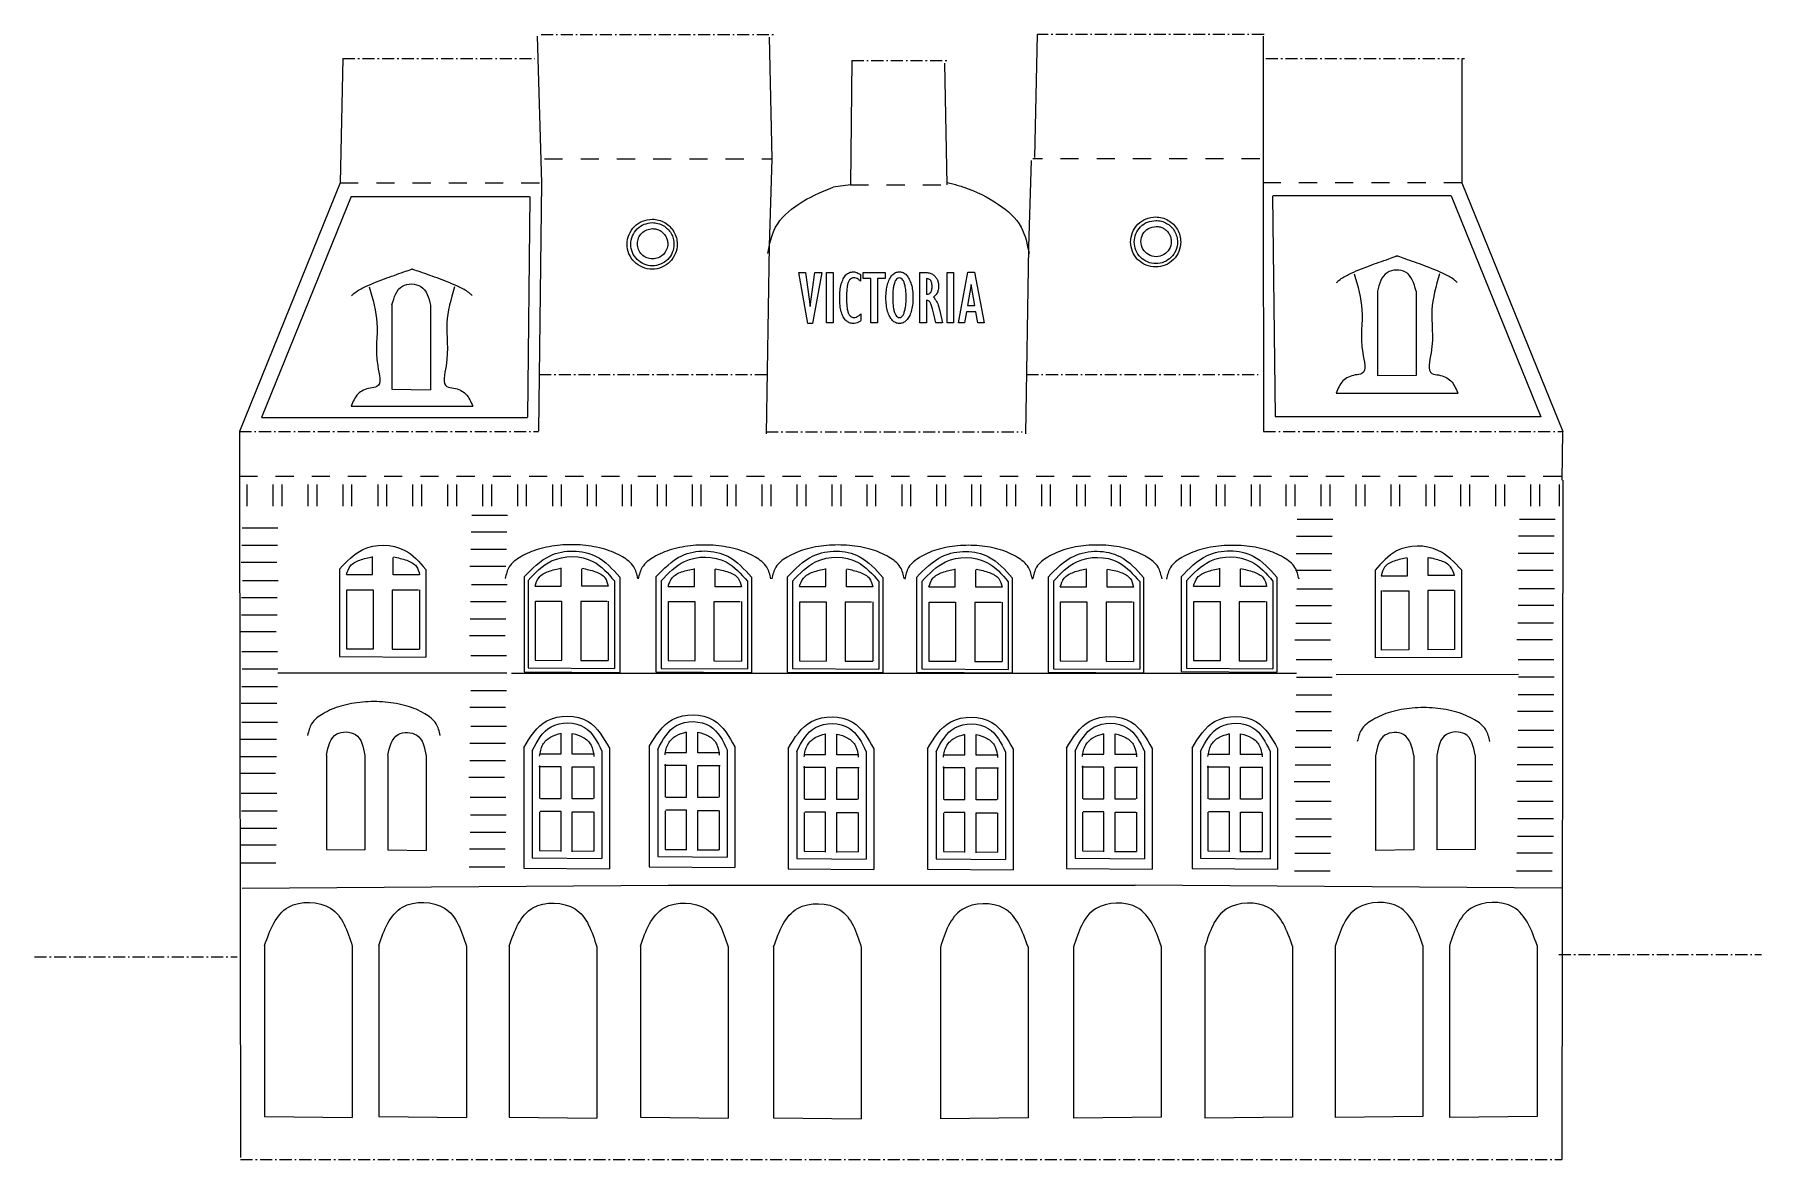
# Model space of a CAD drawing. Extents: x -12 to 217, y 107 to 256.
import ezdxf

# ---------------------------------------------------------------- set-up
doc = ezdxf.new("R2010")
doc.units = 0
doc.layers.add('Layer_1', color=7, linetype='CONTINUOUS')

msp = doc.modelspace()

# ---------------------------------------------------------------- linework, layer by layer
at = {"layer": 'Layer_1', "color": 7}
for points in [[(54.493136, 255.668216), (55.065886, 236.216952)], [(85.255866, 255.513676), (85.610346, 239.394702)], [(120.75874, 255.868925), (120.40436, 239.561519)], [(150.70767, 255.657453), (150.70767, 236.21695)], [(28.751833, 252.691127), (28.391047, 236.216952)], [(96.178796, 252.428892), (96.006176, 235.954717)], [(108.49449, 252.073691), (108.76852, 235.954717)], [(177.0507, 252.69113), (177.0507, 236.216949)], [(85.610346, 239.394702), (85.229836, 227.891411)], [(119.97507, 239.203702), (119.59457, 227.700411)], [(28.391047, 236.216952), (15.026295, 203.277562), (15.026295, 203.277562)], [(55.065796, 236.217169), (54.684146, 203.314672)], [(96.006176, 235.954717), (93.705356, 235.650605)], [(150.70767, 236.216952), (150.76707, 203.277562)], [(177.0507, 236.216948), (190.41546, 203.277562)], [(85.230506, 227.890728), (84.848676, 202.971722)], [(119.59528, 227.699688), (119.21342, 202.967753)], [(35.2577, 220.060441), (35.2577, 208.879578), (40.364688, 208.811903)], [(40.364688, 220.017771), (40.364688, 208.811903)], [(170.9712, 221.895391), (170.9712, 210.714528), (165.864212, 210.646853)], [(165.864212, 221.852721), (165.864212, 210.646853)], [(15.026295, 203.277562), (15.026295, 196.85167)], [(190.31822, 196.85167), (190.41542, 203.277562)], [(15.026657, 196.85255), (15.160928, 107.10499), (15.167528, 107.10504)], [(190.41545, 196.85167), (190.41545, 196.85167), (190.28047, 106.86639)], [(29.212071, 184.32529), (32.696323, 184.32529), (32.696321, 186.7179)], [(38.917363, 184.28778), (35.43311, 184.28778), (35.433113, 186.61165)], [(166.36117, 184.18014), (169.84542, 184.18014), (169.84542, 186.50401)], [(176.06646, 184.21765), (172.58221, 184.21765), (172.58221, 186.61026)], [(54.211566, 182.81758), (57.695816, 182.81758), (57.695816, 185.21019)], [(63.916856, 182.78007), (60.432606, 182.78007), (60.432606, 185.10395)], [(71.854716, 182.75809), (75.338966, 182.75809), (75.338966, 185.1507)], [(81.560006, 182.72058), (78.075756, 182.72058), (78.075756, 185.04445)], [(89.265746, 182.73106), (92.750006, 182.73106), (92.749996, 185.12367)], [(98.971036, 182.69355), (95.486786, 182.69355), (95.486786, 185.01743)], [(106.41517, 182.69355), (109.89942, 182.69355), (109.89942, 185.08616)], [(116.12046, 182.65604), (112.63621, 182.65604), (112.63621, 184.97991)], [(123.82624, 182.72058), (127.31049, 182.72058), (127.31049, 185.11319)], [(133.53153, 182.68307), (130.04728, 182.68307), (130.04728, 185.00695)], [(141.4694, 182.78007), (144.95365, 182.78007), (144.95365, 185.17268)], [(151.17469, 182.74256), (147.69044, 182.74256), (147.69044, 185.06643)], [(29.212071, 182.31772), (29.212071, 174.49722), (32.785475, 174.47532)], [(29.257669, 182.32179), (32.741922, 182.32179), (32.741922, 174.50577)], [(38.765251, 182.26944), (35.280998, 182.26944), (35.280998, 174.45342)], [(38.765254, 182.26944), (35.281001, 182.26944), (35.281001, 174.45342), (38.917363, 174.43772)], [(38.917363, 182.31529), (38.917363, 174.43774)], [(54.211566, 180.81001), (54.211566, 172.98952), (57.784966, 172.96762)], [(54.257166, 180.81408), (57.741416, 180.81408), (57.741416, 172.99806)], [(63.916856, 180.80758), (63.916856, 172.93003)], [(166.36117, 182.20765), (166.36117, 174.3301)], [(166.51328, 182.1618), (169.99753, 182.1618), (169.99753, 174.34578), (166.36117, 174.33008)], [(166.51328, 182.1618), (169.99753, 182.1618), (169.99753, 174.34578)], [(176.06646, 182.21008), (176.06646, 174.38958), (172.49306, 174.36768)], [(176.02086, 182.21415), (172.53661, 182.21415), (172.53661, 174.39813)], [(63.764746, 180.76173), (60.280496, 180.76173), (60.280496, 172.94571)], [(63.764746, 180.76173), (60.280496, 180.76173), (60.280496, 172.94571), (63.916856, 172.93001)], [(71.854716, 180.75052), (71.854716, 172.93002), (75.428116, 172.90812)], [(71.900316, 180.75459), (75.384566, 180.75459), (75.384566, 172.93857)], [(81.407896, 180.70224), (77.923646, 180.70224), (77.923646, 172.88622)], [(81.407896, 180.70224), (77.923646, 180.70224), (77.923646, 172.88622), (81.560006, 172.87052)], [(81.560006, 180.74809), (81.560006, 172.87054)], [(89.265746, 180.72349), (89.265746, 172.903), (92.839156, 172.8811)], [(89.311346, 180.72756), (92.795596, 180.72756), (92.795596, 172.91154)], [(98.818926, 180.67521), (95.334676, 180.67521), (95.334676, 172.85919)], [(98.818936, 180.67521), (95.334676, 180.67521), (95.334676, 172.85919), (98.971036, 172.84349)], [(98.971036, 180.72106), (98.971036, 172.84351)], [(106.41517, 180.68598), (106.41517, 172.86548), (109.98857, 172.84358)], [(106.46077, 180.69005), (109.94502, 180.69005), (109.94502, 172.87403)], [(115.96835, 180.6377), (112.4841, 180.6377), (112.4841, 172.82168)], [(115.96835, 180.6377), (112.4841, 180.6377), (112.4841, 172.82168), (116.12046, 172.80598)], [(116.12046, 180.68355), (116.12046, 172.806)], [(123.82624, 180.71301), (123.82624, 172.89252), (127.39964, 172.87062)], [(123.87184, 180.71708), (127.35609, 180.71708), (127.35609, 172.90106)], [(133.37942, 180.66473), (129.89517, 180.66473), (129.89517, 172.84871)], [(133.37942, 180.66473), (129.89517, 180.66473), (129.89517, 172.84871), (133.53153, 172.83301)], [(133.53153, 180.71058), (133.53153, 172.83303)], [(141.4694, 180.7725), (141.4694, 172.952), (145.0428, 172.9301)], [(141.515, 180.77656), (144.99925, 180.77656), (144.99925, 172.96055)], [(151.02258, 180.72421), (147.53833, 180.72421), (147.53833, 172.9082)], [(151.02258, 180.72421), (147.53833, 180.72421), (147.53833, 172.9082), (151.17469, 172.8925)], [(151.17469, 180.77007), (151.17469, 172.89252)], [(54.867866, 160.5879), (57.660436, 160.5879), (57.660436, 163.3011)], [(62.083506, 160.55967), (59.154866, 160.55967), (59.154866, 163.27287)], [(71.499576, 160.75841), (74.292146, 160.75841), (74.292146, 163.47161)], [(78.715206, 160.73018), (75.786566, 160.73018), (75.786566, 163.44338)], [(89.922056, 160.50139), (92.714626, 160.50139), (92.714626, 163.21459)], [(97.137686, 160.47316), (94.209056, 160.47316), (94.209056, 163.18636)], [(108.38287, 160.45367), (111.17544, 160.45367), (111.17544, 163.16687)], [(115.59851, 160.42544), (112.66987, 160.42544), (112.66987, 163.13864)], [(126.80546, 160.54018), (129.59803, 160.54018), (129.59803, 163.25338)], [(134.02109, 160.51195), (131.09245, 160.51195), (131.09245, 163.22515)], [(143.43717, 160.54018), (146.22973, 160.54018), (146.22973, 163.25338)], [(150.6528, 160.51195), (147.72416, 160.51195), (147.72416, 163.22515)], [(26.56027, 160.42768), (26.56027, 147.922722), (31.667258, 147.847033)], [(31.667258, 160.379957), (31.667258, 147.847033)], [(34.691209, 160.351991), (34.691209, 147.847033), (39.798197, 147.771344)], [(39.798197, 160.304268), (39.798197, 147.771344)], [(170.695281, 160.351991), (170.695281, 147.847033), (165.588293, 147.771344)], [(165.588293, 160.304268), (165.588293, 147.771344)], [(178.82622, 160.42768), (178.82622, 147.922722), (173.719232, 147.847033)], [(173.719232, 160.379957), (173.719232, 147.847033)], [(54.922546, 154.6552), (57.660436, 154.6552), (57.660436, 158.88109), (54.722206, 158.88109)], [(54.816686, 159.03664), (54.816686, 154.68298)], [(61.904416, 154.62697), (59.154866, 154.62697), (59.154866, 158.85286), (62.105606, 158.85286)], [(62.000266, 158.89068), (62.000266, 154.65413)], [(71.554246, 154.82571), (74.292146, 154.82571), (74.292146, 159.0516), (71.353916, 159.0516)], [(71.448386, 159.20715), (71.448386, 154.85349)], [(78.536126, 154.79748), (75.786566, 154.79748), (75.786566, 159.02337), (78.737306, 159.02337)], [(78.631976, 159.06119), (78.631976, 154.82464)], [(89.976726, 154.56869), (92.714626, 154.56869), (92.714626, 158.79458), (89.776396, 158.79458)], [(89.870876, 158.95013), (89.870876, 154.59647)], [(96.958606, 154.54046), (94.209046, 154.54046), (94.209046, 158.76635), (97.159786, 158.76635)], [(97.054456, 158.80417), (97.054456, 154.56762)], [(108.43755, 154.52097), (111.17544, 154.52097), (111.17544, 158.74686), (108.23721, 158.74686)], [(108.33169, 158.90241), (108.33169, 154.54876)], [(115.41942, 154.49274), (112.66987, 154.49274), (112.66987, 158.71863), (115.62061, 158.71863)], [(115.51527, 158.75645), (115.51527, 154.5199)], [(126.86013, 154.60748), (129.59803, 154.60748), (129.59803, 158.83337), (126.6598, 158.83337)], [(126.75428, 158.98891), (126.75428, 154.63526)], [(133.84201, 154.57925), (131.09245, 154.57925), (131.09245, 158.80514), (134.0432, 158.80514)], [(133.93786, 158.84296), (133.93786, 154.60641)], [(143.49184, 154.60748), (146.22973, 154.60748), (146.22973, 158.83337), (143.2915, 158.83337)], [(143.38598, 158.98891), (143.38598, 154.63526)], [(150.47371, 154.57925), (147.72416, 154.57925), (147.72416, 158.80514), (150.6749, 158.80514)], [(150.56956, 158.84296), (150.56956, 154.60641)], [(54.816686, 152.88467), (54.816686, 147.76053), (57.638746, 147.73083)], [(57.671616, 147.64555), (57.671616, 152.94254), (54.905406, 152.94254)], [(59.143686, 147.61732), (59.143686, 152.91431), (61.909896, 152.91431)], [(62.000266, 152.91155), (62.000266, 147.68486)], [(71.448386, 153.05518), (71.448386, 147.93104), (74.270456, 147.90134)], [(74.303316, 147.81606), (74.303316, 153.11305), (71.537116, 153.11305)], [(75.775396, 147.78783), (75.775396, 153.08482), (78.541596, 153.08482)], [(78.631976, 153.08206), (78.631976, 147.85536)], [(89.870876, 152.79816), (89.870876, 147.67402), (92.692936, 147.64432)], [(92.725796, 147.55904), (92.725796, 152.85603), (89.959596, 152.85603)], [(94.197876, 147.53081), (94.197876, 152.8278), (96.964076, 152.8278)], [(97.054456, 152.82504), (97.054456, 147.59834)], [(108.33169, 152.75045), (108.33169, 147.62631), (111.15375, 147.59661)], [(111.18662, 147.51132), (111.18662, 152.80831), (108.42041, 152.80831)], [(112.65869, 147.48309), (112.65869, 152.78008), (115.4249, 152.78008)], [(115.51527, 152.77732), (115.51527, 147.55063)], [(126.75428, 152.83695), (126.75428, 147.71281), (129.57634, 147.68311)], [(129.6092, 147.59783), (129.6092, 152.89482), (126.843, 152.89482)], [(131.08128, 147.5696), (131.08128, 152.86659), (133.84748, 152.86659)], [(133.93786, 152.86383), (133.93786, 147.63713)], [(143.38598, 152.83695), (143.38598, 147.71281), (146.20804, 147.68311)], [(146.24091, 147.59783), (146.24091, 152.89482), (143.4747, 152.89482)], [(147.71298, 147.5696), (147.71298, 152.86659), (150.47919, 152.86659)], [(150.56956, 152.86383), (150.56956, 147.63713)], [(59.190596, 147.71445), (62.000266, 147.68485)], [(75.822306, 147.88496), (78.631976, 147.85536)], [(94.244786, 147.62794), (97.054456, 147.59834)], [(112.70561, 147.58022), (115.51527, 147.55062)], [(131.12819, 147.66673), (133.93786, 147.63713)], [(147.7599, 147.66673), (150.56956, 147.63713)], [(18.376163, 135.207243), (18.376163, 112.534503), (29.99475, 112.397271)], [(29.99475, 135.120716), (29.99475, 112.397271)], [(33.495863, 135.207243), (33.495863, 112.534503), (45.11445, 112.397271)], [(45.11445, 135.120716), (45.11445, 112.397271)], [(50.784393, 135.120713), (50.784393, 112.447973), (62.40298, 112.310741)], [(62.40298, 135.034186), (62.40298, 112.310741)], [(68.172063, 135.120713), (68.172063, 112.447973), (79.79065, 112.310741)], [(79.79065, 135.034186), (79.79065, 112.310741)], [(85.838563, 135.034193), (85.838563, 112.361453), (97.45715, 112.224221)], [(119.547537, 135.034193), (119.547537, 112.361453), (107.92895, 112.224221)], [(137.214537, 135.120713), (137.214537, 112.447973), (125.59595, 112.310741)], [(125.59595, 135.034186), (125.59595, 112.310741)], [(154.601537, 135.120713), (154.601537, 112.447973), (142.98295, 112.310741)], [(142.98295, 135.034186), (142.98295, 112.310741)], [(171.890537, 135.207243), (171.890537, 112.534503), (160.27195, 112.397271)], [(160.27195, 135.120716), (160.27195, 112.397271)], [(187.01005, 135.20748), (187.01005, 112.53477), (175.39145, 112.39754)], [(175.39145, 135.12095), (175.39145, 112.39754)], [(97.45715, 134.947666), (97.45715, 112.224221)], [(107.92895, 134.947666), (107.92895, 112.224221)]]:
    msp.add_lwpolyline(points, dxfattribs=at)
at = {"layer": 'Layer_1', "color": 5}
for points in [[(29.850585, 234.409616), (17.980747, 205.154659), (17.980747, 205.154659)], [(29.850585, 234.409616), (53.447615, 234.409616)], [(53.541627, 234.409809), (53.202668, 205.187618)], [(151.954823, 234.498009), (152.293782, 205.275818)], [(175.645865, 234.497816), (152.048835, 234.497816)], [(175.645865, 234.497816), (187.515703, 205.242859), (187.515703, 205.242859)], [(105.21777, 217.680066), (105.21777, 224.346534), (105.93413, 224.346534)], [(97.328136, 224.088258), (97.328136, 223.220838)], [(106.07537, 223.547339), (106.07545, 221.461631)], [(106.07545, 220.662433), (106.07545, 217.680066), (105.21777, 217.680066)], [(106.07545, 221.461631), (106.11435, 221.461631)], [(97.406106, 218.869114), (97.406106, 217.967583)], [(107.91262, 219.049422), (108.21963, 217.680066), (107.32297, 217.680066), (107.06469, 218.83013)], [(160.37439, 208.360083), (176.50079, 208.360083)], [(29.832984, 206.620303), (45.959378, 206.620303)], [(17.980747, 205.154659), (53.194246, 205.154659)], [(187.515703, 205.242859), (152.302204, 205.242859)], [(16.023629, 196.28038), (16.023629, 193.38841)], [(19.474954, 196.28038), (19.474954, 193.38841)], [(20.653236, 196.28038), (20.653236, 193.38841)], [(24.104564, 196.28038), (24.104564, 193.38841)], [(25.282847, 196.28038), (25.282847, 193.38841)], [(28.734175, 196.28038), (28.734175, 193.38841)], [(29.912454, 196.28038), (29.912454, 193.38841)], [(33.363783, 196.28038), (33.363783, 193.38841)], [(34.542065, 196.28038), (34.542065, 193.38841)], [(37.993396, 196.28038), (37.993396, 193.38841)], [(39.171675, 196.28038), (39.171675, 193.38841)], [(42.623003, 196.28038), (42.623003, 193.38841)], [(43.801283, 196.28038), (43.801283, 193.38841)], [(47.252611, 196.28038), (47.252611, 193.38841)], [(48.430893, 196.28038), (48.430893, 193.38841)], [(51.882226, 196.28038), (51.882226, 193.38841)], [(53.060506, 196.28038), (53.060506, 193.38841)], [(56.511836, 196.28038), (56.511836, 193.38841)], [(57.690116, 196.28038), (57.690116, 193.38841)], [(61.141436, 196.28038), (61.141436, 193.38841)], [(62.319726, 196.28038), (62.319726, 193.38841)], [(65.771056, 196.28038), (65.771056, 193.38841)], [(66.949336, 196.28038), (66.949336, 193.38841)], [(70.400666, 196.28038), (70.400666, 193.38841)], [(71.578946, 196.28038), (71.578946, 193.38841)], [(75.030276, 196.28038), (75.030276, 193.38841)], [(76.208556, 196.28038), (76.208556, 193.38841)], [(79.659886, 196.28038), (79.659886, 193.38841)], [(80.838166, 196.28038), (80.838166, 193.38841)], [(84.289496, 196.28038), (84.289496, 193.38841)], [(85.467786, 196.28038), (85.467786, 193.38841)], [(88.919116, 196.28038), (88.919116, 193.38841)], [(90.097396, 196.28038), (90.097396, 193.38841)], [(93.548726, 196.28038), (93.548726, 193.38841)], [(94.727006, 196.28038), (94.727006, 193.38841)], [(98.178336, 196.28038), (98.178336, 193.38841)], [(99.356626, 196.28039), (99.356626, 193.38842)], [(102.80796, 196.28039), (102.80796, 193.38842)], [(103.98623, 196.28039), (103.98623, 193.38842)], [(107.43757, 196.28039), (107.43757, 193.38842)], [(108.61585, 196.28039), (108.61585, 193.38842)], [(112.06718, 196.28039), (112.06718, 193.38842)], [(113.24547, 196.28041), (113.24547, 193.38844)], [(116.6968, 196.28041), (116.6968, 193.38844)], [(117.87508, 196.28041), (117.87508, 193.38844)], [(121.32641, 196.28041), (121.32641, 193.38844)], [(122.50469, 196.28041), (122.50469, 193.38844)], [(125.95602, 196.28041), (125.95602, 193.38844)], [(127.13431, 196.28041), (127.13431, 193.38844)], [(130.58564, 196.28041), (130.58564, 193.38844)], [(131.76392, 196.28041), (131.76392, 193.38844)], [(135.21525, 196.28041), (135.21525, 193.38844)], [(136.39353, 196.28041), (136.39353, 193.38844)], [(139.84486, 196.28041), (139.84486, 193.38844)], [(141.02313, 196.28041), (141.02313, 193.38844)], [(144.47446, 196.28041), (144.47446, 193.38844)], [(145.65274, 196.28041), (145.65274, 193.38844)], [(149.10407, 196.28041), (149.10407, 193.38844)], [(150.28235, 196.28041), (150.28235, 193.38844)], [(153.73368, 196.28041), (153.73368, 193.38844)], [(154.91196, 196.28041), (154.91196, 193.38844)], [(158.36329, 196.28041), (158.36329, 193.38844)], [(159.54157, 196.28041), (159.54157, 193.38844)], [(162.9929, 196.28041), (162.9929, 193.38844)], [(164.17118, 196.28041), (164.17118, 193.38844)], [(167.62251, 196.28041), (167.62251, 193.38844)], [(168.80078, 196.28041), (168.80078, 193.38844)], [(172.2521, 196.28041), (172.2521, 193.38844)], [(173.43039, 196.28041), (173.43039, 193.38844)], [(176.88171, 196.28041), (176.88171, 193.38844)], [(178.06, 196.28041), (178.06, 193.38844)], [(178.06, 196.28041), (178.06, 193.38844)], [(181.51132, 196.28041), (181.51132, 193.38844)], [(181.51133, 196.28041), (181.51133, 193.38844)], [(182.68961, 196.28041), (182.68961, 193.38844)], [(186.14094, 196.28041), (186.14094, 193.38844)], [(187.31922, 196.28041), (187.31922, 193.38844)], [(189.93819, 196.28041), (189.93819, 193.38844)], [(15.395431, 190.51898), (20.123141, 190.51898)], [(45.733088, 189.9898), (50.460796, 189.9898)], [(45.841736, 192.21181), (50.569446, 192.21181)], [(155.23266, 191.65403), (159.96037, 191.65403)], [(184.66312, 191.6855), (189.39083, 191.6855)], [(15.366512, 188.20553), (20.094222, 188.20553)], [(45.704169, 187.67635), (50.431876, 187.67635)], [(155.12401, 189.43202), (159.85172, 189.43202)], [(184.55447, 189.46349), (189.28218, 189.46349)], [(15.257861, 185.98352), (19.985571, 185.98352)], [(45.595518, 185.45434), (50.323226, 185.45434)], [(155.09509, 187.11857), (159.8228, 187.11857)], [(184.52555, 187.15004), (189.25326, 187.15004)], [(15.43529, 183.53506), (20.163, 183.53506)], [(28.29046, 185.054227), (28.29046, 173.468657), (39.731312, 173.398533)], [(39.731312, 185.010012), (39.731312, 173.398533)], [(52.775498, 184.015123), (52.775498, 171.443852), (65.450847, 171.367761)], [(53.28999, 183.546527), (53.28999, 171.960957), (64.730842, 171.890833)], [(64.730842, 183.502312), (64.730842, 171.890833)], [(65.450847, 183.967146), (65.450847, 171.367761)], [(70.227659, 184.019923), (70.227659, 171.448652), (82.903008, 171.372561)], [(70.93316, 183.487027), (70.93316, 171.901457), (82.374012, 171.831333)], [(82.374012, 183.442812), (82.374012, 171.831333)], [(82.903008, 183.971946), (82.903008, 171.372561)], [(87.638659, 183.992923), (87.638659, 171.421652), (100.314008, 171.345561)], [(88.34416, 183.460027), (88.34416, 171.874457), (99.785012, 171.804333)], [(99.785012, 183.415812), (99.785012, 171.804333)], [(100.314008, 183.944946), (100.314008, 171.345561)], [(104.788059, 183.955423), (104.788059, 171.384152), (117.463408, 171.308061)], [(105.49356, 183.422527), (105.49356, 171.836957), (116.934412, 171.766833)], [(116.934412, 183.378312), (116.934412, 171.766833)], [(117.463408, 183.907446), (117.463408, 171.308061)], [(122.199159, 183.982423), (122.199159, 171.411152), (134.874508, 171.335061)], [(122.90466, 183.449527), (122.90466, 171.863957), (134.345512, 171.793833)], [(134.345512, 183.405312), (134.345512, 171.793833)], [(134.874508, 183.934446), (134.874508, 171.335061)], [(139.842259, 184.041923), (139.842259, 171.470652), (152.517608, 171.394561)], [(140.54786, 183.509027), (140.54786, 171.923457), (151.988712, 171.853333)], [(151.988712, 183.464812), (151.988712, 171.853333)], [(152.517608, 183.993946), (152.517608, 171.394561)], [(154.98644, 184.89656), (159.71415, 184.89656)], [(176.98804, 184.946527), (176.98804, 173.360957), (165.547188, 173.290833)], [(165.547188, 184.902312), (165.547188, 173.290833)], [(184.4169, 184.92803), (189.14461, 184.92803)], [(15.326642, 181.31304), (20.054352, 181.31304)], [(45.772947, 183.00588), (50.500656, 183.00588)], [(155.16387, 182.4481), (159.89158, 182.4481)], [(184.59433, 182.47957), (189.32204, 182.47957)], [(15.29772, 178.99959), (20.02543, 178.99959)], [(45.664299, 180.78387), (50.392006, 180.78387)], [(155.05522, 180.22609), (159.78293, 180.22609)], [(184.48568, 180.25756), (189.21339, 180.25756)], [(15.189072, 176.77758), (19.916782, 176.77758)], [(45.526729, 176.24841), (50.254436, 176.24841)], [(45.635377, 178.47042), (50.363086, 178.47042)], [(155.0263, 177.91264), (159.75401, 177.91264)], [(184.45676, 177.94411), (189.18447, 177.94411)], [(15.355161, 174.14854), (20.082871, 174.14854)], [(154.91765, 175.69063), (159.64536, 175.69063)], [(184.34811, 175.7221), (189.07582, 175.7221)], [(15.392171, 171.82249), (20.119881, 171.82249)], [(45.692818, 173.61937), (50.420526, 173.61937)], [(155.08374, 173.06159), (159.81145, 173.06159)], [(184.5142, 173.09306), (189.24191, 173.09306)], [(15.363252, 169.50904), (20.090962, 169.50904)], [(20.119881, 171.29332), (45.729828, 171.29332)], [(45.729828, 171.29332), (50.457536, 171.29332)], [(51.112786, 171.26471), (155.12075, 171.26471)], [(155.12075, 170.73554), (159.84846, 170.73554)], [(184.55121, 171.1089), (184.55147, 171.0931), (160.39365, 171.0301)], [(184.55121, 170.76701), (189.27892, 170.76701)], [(15.254601, 167.28703), (19.982311, 167.28703)], [(45.700907, 168.97987), (50.428616, 168.97987)], [(155.09183, 168.42209), (159.81954, 168.42209)], [(184.52229, 168.45356), (189.25, 168.45356)], [(45.592258, 166.75786), (50.319966, 166.75786)], [(154.98318, 166.20008), (159.71089, 166.20008)], [(184.41364, 166.23155), (189.14135, 166.23155)], [(15.243412, 162.54467), (19.971122, 162.54467)], [(15.35206, 164.76667), (20.07977, 164.76667)], [(45.689717, 164.2375), (50.417426, 164.2375)], [(155.08064, 163.67972), (159.80835, 163.67972)], [(184.5111, 163.71119), (189.23881, 163.71119)], [(15.21449, 160.23122), (19.9422, 160.23122)], [(45.581069, 162.01549), (50.308776, 162.01549)], [(52.71413, 161.395753), (52.71413, 145.438284), (64.061181, 145.341698)], [(53.839855, 160.99844), (53.839855, 146.800445), (63.060085, 146.714508)], [(63.060085, 160.944255), (63.060085, 146.714508)], [(64.061181, 161.334853), (64.061181, 145.341698)], [(69.3458, 161.566253), (69.3458, 145.608784), (80.692851, 145.512198)], [(70.471555, 161.16894), (70.471555, 146.970945), (79.691785, 146.885008)], [(79.691785, 161.114755), (79.691785, 146.885008)], [(80.692851, 161.505353), (80.692851, 145.512198)], [(87.7683, 161.309253), (87.7683, 145.351784), (99.115351, 145.255198)], [(88.894055, 160.91194), (88.894055, 146.713945), (98.114285, 146.628008)], [(98.114285, 160.857755), (98.114285, 146.628008)], [(99.115351, 161.248353), (99.115351, 145.255198)], [(106.2291, 161.261453), (106.2291, 145.303984), (117.576151, 145.207398)], [(107.354855, 160.86424), (107.354855, 146.666245), (116.575085, 146.580308)], [(116.575085, 160.810055), (116.575085, 146.580308)], [(117.576151, 161.200553), (117.576151, 145.207398)], [(124.6517, 161.347953), (124.6517, 145.390484), (135.998751, 145.293898)], [(125.777455, 160.95074), (125.777455, 146.752745), (134.997685, 146.666808)], [(134.997685, 160.896555), (134.997685, 146.666808)], [(135.998751, 161.287053), (135.998751, 145.293898)], [(141.2834, 161.347953), (141.2834, 145.390484), (152.630451, 145.293898)], [(142.409155, 160.95074), (142.409155, 146.752745), (151.629385, 146.666808)], [(151.629385, 160.896555), (151.629385, 146.666808)], [(152.630451, 161.287053), (152.630451, 145.293898)], [(154.97199, 161.45771), (159.6997, 161.45771)], [(184.40245, 161.48918), (189.13016, 161.48918)], [(15.105842, 158.0092), (19.833552, 158.0092)], [(45.552147, 159.70204), (50.279856, 159.70204)], [(154.94307, 159.14426), (159.67078, 159.14426)], [(184.37353, 159.17573), (189.10124, 159.17573)], [(45.443499, 157.48003), (50.171206, 157.48003)], [(154.83442, 156.92225), (159.56213, 156.92225)], [(184.26488, 156.95372), (188.99259, 156.95372)], [(15.271931, 155.38016), (19.999641, 155.38016)], [(45.609588, 154.85099), (50.337296, 154.85099)], [(155.00051, 154.29321), (159.72822, 154.29321)], [(184.43097, 154.32468), (189.15868, 154.32468)], [(15.308941, 153.0541), (20.036651, 153.0541)], [(45.646598, 152.52493), (50.374306, 152.52493)], [(155.03752, 151.96715), (159.76523, 151.96715)], [(184.46798, 151.99862), (189.19569, 151.99862)], [(15.280022, 150.74065), (20.007732, 150.74065)], [(45.617677, 150.21148), (50.345386, 150.21148)], [(155.0086, 149.6537), (159.73631, 149.6537)], [(184.43906, 149.68517), (189.16677, 149.68517)], [(15.171371, 148.51865), (19.899081, 148.51865)], [(45.509028, 147.98947), (50.236736, 147.98947)], [(154.89995, 147.43169), (159.62766, 147.43169)], [(184.33041, 147.46316), (189.05812, 147.46316)], [(15.145723, 146.15515), (19.873432, 146.15515)], [(45.483377, 145.62598), (50.211086, 145.62598)], [(154.8743, 145.0682), (159.60201, 145.0682)], [(184.30476, 145.09967), (189.03247, 145.09967)], [(15.387144, 142.79387), (71.863856, 143.19881)], [(71.863856, 143.1988), (133.76674, 143.1988)], [(190.25011, 142.80859), (190.2501, 142.79379), (133.76673, 143.19877)]]:
    msp.add_lwpolyline(points, dxfattribs=at)
for points in [[(69.736992, 231.411952)], [(136.46213, 231.700419)], [(136.49149, 231.239739)], [(69.766373, 230.951264)], [(90.383896, 217.592351), (89.155856, 224.346534), (90.057396, 224.346534), (90.686026, 219.853491), (91.304916, 224.346534), (92.201576, 224.346534), (90.973546, 217.592351)], [(92.854576, 217.680066), (92.854576, 224.346534), (93.712256, 224.346534), (93.712256, 217.680066)], [(98.721856, 217.680066), (98.721856, 223.547339), (97.693616, 223.547339), (97.693616, 224.346534), (100.60777, 224.346534), (100.60777, 223.547339), (99.584406, 223.547339), (99.584406, 217.680066)], [(108.83364, 217.680066), (108.83364, 224.346534), (109.69132, 224.346534), (109.69132, 217.680066)], [(110.31996, 217.680066), (111.57723, 224.38552), (112.46901, 224.38552), (113.71654, 217.680066), (112.88811, 217.680066), (112.64932, 219.156631), (111.41154, 219.156631), (111.14839, 217.680066)], [(102.49343, 223.639927)], [(111.53824, 219.955826), (112.49826, 219.955826), (112.03044, 222.748141), (112.00614, 222.748141)], [(97.406106, 218.869114)], [(102.50343, 217.592351)]]:
    msp.add_lwpolyline(points, close=True, dxfattribs=at)
at = {"layer": 'Layer_1', "color": 7}
for points in [[(69.793671, 230.159716)], [(136.51881, 230.448191)]]:
    msp.add_lwpolyline(points, close=True, dxfattribs=at)
at = {"layer": 'Layer_1', "color": 5}
for points, knots in [([(55.0145, 255.8689), (55.077765, 255.8689), (55.322822, 255.8689), (55.856189, 255.8689), (56.32629, 255.8689), (56.6146, 255.8689)], [0, 0, 0, 0, 0.189796, 0.73517, 1.6001, 1.6001, 1.6001, 1.6001]), ([(57.0139, 255.8689), (57.03573, 255.8689), (57.0797, 255.8689), (57.1461, 255.8689), (57.19067, 255.8689), (57.2131, 255.8689)], [0, 0, 0, 0, 0.065489, 0.131911, 0.1992, 0.1992, 0.1992, 0.1992]), ([(57.6133, 255.8689), (57.779598, 255.8689), (58.123933, 255.8689), (58.657367, 255.8689), (59.024502, 255.8689), (59.2136, 255.8689)], [0, 0, 0, 0, 0.498893, 1.033007, 1.6003, 1.6003, 1.6003, 1.6003]), ([(59.6126, 255.8689), (59.63469, 255.8689), (59.678989, 255.8689), (59.745622, 255.8689), (59.790165, 255.8689), (59.8125, 255.8689)], [0, 0, 0, 0, 0.06627, 0.132896, 0.1999, 0.1999, 0.1999, 0.1999]), ([(60.2117, 255.8689), (60.384064, 255.8689), (60.734422, 255.8689), (61.268056, 255.8689), (61.629325, 255.8689), (61.8126, 255.8689)], [0, 0, 0, 0, 0.517093, 1.051074, 1.6009, 1.6009, 1.6009, 1.6009]), ([(62.2117, 255.8689), (62.233967, 255.8689), (62.278567, 255.8689), (62.345567, 255.8689), (62.3903, 255.8689), (62.4127, 255.8689)], [0, 0, 0, 0, 0.0668, 0.1338, 0.201, 0.201, 0.201, 0.201]), ([(62.8133, 255.8689), (62.988094, 255.8689), (63.340844, 255.8689), (63.874478, 255.8689), (64.233317, 255.8689), (64.4142, 255.8689)], [0, 0, 0, 0, 0.524381, 1.058252, 1.6009, 1.6009, 1.6009, 1.6009]), ([(64.8146, 255.8689), (64.836844, 255.8689), (64.881356, 255.8689), (64.948156, 255.8689), (64.992711, 255.8689), (65.015, 255.8689)], [0, 0, 0, 0, 0.066733, 0.133533, 0.2004, 0.2004, 0.2004, 0.2004]), ([(65.4156, 255.8689), (65.591623, 255.8689), (65.945389, 255.8689), (66.478422, 255.8689), (66.835432, 255.8689), (67.0147, 255.8689)], [0, 0, 0, 0, 0.52807, 1.061296, 1.5991, 1.5991, 1.5991, 1.5991]), ([(67.415, 255.8689), (67.437311, 255.8689), (67.481956, 255.8689), (67.548956, 255.8689), (67.593644, 255.8689), (67.616, 255.8689)], [0, 0, 0, 0, 0.066933, 0.133933, 0.201, 0.201, 0.201, 0.201]), ([(68.016, 255.8689), (68.193135, 255.8689), (68.548078, 255.8689), (69.081311, 255.8689), (69.43741, 255.8689), (69.6157, 255.8689)], [0, 0, 0, 0, 0.531404, 1.06483, 1.5997, 1.5997, 1.5997, 1.5997]), ([(70.6164, 255.8689), (70.794468, 255.8689), (71.150344, 255.8689), (71.683578, 255.8689), (72.038743, 255.8689), (72.2161, 255.8689)], [0, 0, 0, 0, 0.534204, 1.06763, 1.5997, 1.5997, 1.5997, 1.5997]), ([(72.6165, 255.8689), (72.638699, 255.8689), (72.683089, 255.8689), (72.749656, 255.8689), (72.794023, 255.8689), (72.8162, 255.8689)], [0, 0, 0, 0, 0.066596, 0.13317, 0.1997, 0.1997, 0.1997, 0.1997]), ([(73.2156, 255.8689), (73.39471, 255.8689), (73.751678, 255.8689), (74.285044, 255.8689), (74.639301, 255.8689), (74.8157, 255.8689)], [0, 0, 0, 0, 0.53733, 1.070904, 1.6001, 1.6001, 1.6001, 1.6001]), ([(75.2158, 255.8689), (75.238022, 255.8689), (75.282444, 255.8689), (75.349044, 255.8689), (75.393422, 255.8689), (75.4156, 255.8689)], [0, 0, 0, 0, 0.066667, 0.133267, 0.1998, 0.1998, 0.1998, 0.1998]), ([(75.8163, 255.8689), (75.996616, 255.8689), (76.354722, 255.8689), (76.887856, 255.8689), (77.240673, 255.8689), (77.4157, 255.8689)], [0, 0, 0, 0, 0.540948, 1.074319, 1.5994, 1.5994, 1.5994, 1.5994]), ([(77.8154, 255.8689), (77.837735, 255.8689), (77.882344, 255.8689), (77.949178, 255.8689), (77.993677, 255.8689), (78.0159, 255.8689)], [0, 0, 0, 0, 0.067004, 0.13383, 0.2005, 0.2005, 0.2005, 0.2005]), ([(78.4163, 255.8689), (78.598577, 255.8689), (78.958589, 255.8689), (79.491456, 255.8689), (79.842046, 255.8689), (80.0149, 255.8689)], [0, 0, 0, 0, 0.54683, 1.080037, 1.5986, 1.5986, 1.5986, 1.5986]), ([(80.4154, 255.8689), (80.437622, 255.8689), (80.481978, 255.8689), (80.548378, 255.8689), (80.592556, 255.8689), (80.6146, 255.8689)], [0, 0, 0, 0, 0.066667, 0.133067, 0.1992, 0.1992, 0.1992, 0.1992]), ([(81.0145, 255.8689), (81.201485, 255.8689), (81.566456, 255.8689), (82.099856, 255.8689), (82.44627, 255.8689), (82.6147, 255.8689)], [0, 0, 0, 0, 0.560956, 1.094911, 1.6002, 1.6002, 1.6002, 1.6002]), ([(83.0145, 255.8689), (83.036823, 255.8689), (83.081256, 255.8689), (83.147589, 255.8689), (83.191599, 255.8689), (83.2135, 255.8689)], [0, 0, 0, 0, 0.06697, 0.133296, 0.199, 0.199, 0.199, 0.199]), ([(83.6145, 255.8689), (83.824931, 255.8689), (84.214022, 255.8689), (84.747656, 255.8689), (85.070858, 255.8689), (85.2154, 255.8689)], [0, 0, 0, 0, 0.631293, 1.167274, 1.6009, 1.6009, 1.6009, 1.6009]), ([(85.6147, 255.8689), (85.644559, 255.8689), (85.696611, 255.8689), (85.763011, 255.8689), (85.799552, 255.8689), (85.8139, 255.8689)], [0, 0, 0, 0, 0.089578, 0.156156, 0.1992, 0.1992, 0.1992, 0.1992]), ([(122.223, 255.8689), (121.959, 255.8689), (121.528778, 255.8689), (121.040778, 255.8689), (120.816778, 255.8689), (120.759, 255.8689)], [0, 0, 0, 0, 0.792, 1.290667, 1.464, 1.464, 1.464, 1.464]), ([(122.823, 255.8689), (122.800457, 255.8689), (122.755667, 255.8689), (122.689, 255.8689), (122.644877, 255.8689), (122.623, 255.8689)], [0, 0, 0, 0, 0.06763, 0.13437, 0.2, 0.2, 0.2, 0.2]), ([(124.824, 255.8689), (124.634469, 255.8689), (124.266889, 255.8689), (123.733556, 255.8689), (123.389753, 255.8689), (123.224, 255.8689)], [0, 0, 0, 0, 0.568593, 1.102741, 1.6, 1.6, 1.6, 1.6]), ([(125.424, 255.8689), (125.401765, 255.8689), (125.357444, 255.8689), (125.291111, 255.8689), (125.247012, 255.8689), (125.225, 255.8689)], [0, 0, 0, 0, 0.066704, 0.132963, 0.199, 0.199, 0.199, 0.199]), ([(127.423, 255.8689), (127.23984, 255.8689), (126.878778, 255.8689), (126.345444, 255.8689), (125.995272, 255.8689), (125.823, 255.8689)], [0, 0, 0, 0, 0.549481, 1.083185, 1.6, 1.6, 1.6, 1.6]), ([(128.024, 255.8689), (128.001679, 255.8689), (127.957111, 255.8689), (127.890444, 255.8689), (127.846099, 255.8689), (127.824, 255.8689)], [0, 0, 0, 0, 0.066963, 0.133704, 0.2, 0.2, 0.2, 0.2]), ([(130.023, 255.8689), (129.84237, 255.8689), (129.484, 255.8689), (128.951, 255.8689), (128.59863, 255.8689), (128.424, 255.8689)], [0, 0, 0, 0, 0.541889, 1.075111, 1.599, 1.599, 1.599, 1.599]), ([(130.622, 255.8689), (130.599988, 255.8689), (130.555889, 255.8689), (130.489556, 255.8689), (130.445235, 255.8689), (130.423, 255.8689)], [0, 0, 0, 0, 0.066037, 0.132296, 0.199, 0.199, 0.199, 0.199]), ([(132.621, 255.8689), (132.441938, 255.8689), (132.085222, 255.8689), (131.552556, 255.8689), (131.198951, 255.8689), (131.023, 255.8689)], [0, 0, 0, 0, 0.537185, 1.070148, 1.598, 1.598, 1.598, 1.598]), ([(133.221, 255.8689), (133.198914, 255.8689), (133.154667, 255.8689), (133.088333, 255.8689), (133.044086, 255.8689), (133.022, 255.8689)], [0, 0, 0, 0, 0.066259, 0.132741, 0.199, 0.199, 0.199, 0.199]), ([(135.223, 255.8689), (135.044568, 255.8689), (134.688222, 255.8689), (134.154556, 255.8689), (133.799321, 255.8689), (133.622, 255.8689)], [0, 0, 0, 0, 0.535296, 1.069037, 1.601, 1.601, 1.601, 1.601]), ([(135.823, 255.8689), (135.800679, 255.8689), (135.756111, 255.8689), (135.689444, 255.8689), (135.645099, 255.8689), (135.623, 255.8689)], [0, 0, 0, 0, 0.066963, 0.133704, 0.2, 0.2, 0.2, 0.2]), ([(137.823, 255.8689), (137.645605, 255.8689), (137.290222, 255.8689), (136.756556, 255.8689), (136.400284, 255.8689), (136.222, 255.8689)], [0, 0, 0, 0, 0.532185, 1.066148, 1.601, 1.601, 1.601, 1.601]), ([(138.423, 255.8689), (138.400753, 255.8689), (138.356333, 255.8689), (138.289667, 255.8689), (138.245247, 255.8689), (138.223, 255.8689)], [0, 0, 0, 0, 0.066741, 0.133259, 0.2, 0.2, 0.2, 0.2]), ([(140.423, 255.8689), (140.246802, 255.8689), (139.892778, 255.8689), (139.359444, 255.8689), (139.002309, 255.8689), (138.823, 255.8689)], [0, 0, 0, 0, 0.528593, 1.062074, 1.6, 1.6, 1.6, 1.6]), ([(141.024, 255.8689), (141.001753, 255.8689), (140.957333, 255.8689), (140.890667, 255.8689), (140.846247, 255.8689), (140.824, 255.8689)], [0, 0, 0, 0, 0.066741, 0.133259, 0.2, 0.2, 0.2, 0.2]), ([(143.022, 255.8689), (142.84737, 255.8689), (142.495, 255.8689), (141.962, 255.8689), (141.60363, 255.8689), (141.423, 255.8689)], [0, 0, 0, 0, 0.523889, 1.057111, 1.599, 1.599, 1.599, 1.599]), ([(143.623, 255.8689), (143.600901, 255.8689), (143.556556, 255.8689), (143.489889, 255.8689), (143.445321, 255.8689), (143.423, 255.8689)], [0, 0, 0, 0, 0.066296, 0.133037, 0.2, 0.2, 0.2, 0.2]), ([(145.623, 255.8689), (145.450728, 255.8689), (145.100556, 255.8689), (144.567222, 255.8689), (144.20616, 255.8689), (144.023, 255.8689)], [0, 0, 0, 0, 0.516815, 1.050519, 1.6, 1.6, 1.6, 1.6]), ([(146.224, 255.8689), (146.201901, 255.8689), (146.157556, 255.8689), (146.090889, 255.8689), (146.046321, 255.8689), (146.024, 255.8689)], [0, 0, 0, 0, 0.066296, 0.133037, 0.2, 0.2, 0.2, 0.2]), ([(148.224, 255.8689), (148.057815, 255.8689), (147.713667, 255.8689), (147.180667, 255.8689), (146.813852, 255.8689), (146.625, 255.8689)], [0, 0, 0, 0, 0.498556, 1.032444, 1.599, 1.599, 1.599, 1.599]), ([(148.824, 255.8689), (148.802123, 255.8689), (148.758, 255.8689), (148.691333, 255.8689), (148.646543, 255.8689), (148.624, 255.8689)], [0, 0, 0, 0, 0.06563, 0.13237, 0.2, 0.2, 0.2, 0.2]), ([(150.825, 255.8689), (150.761605, 255.8689), (150.516222, 255.8689), (149.982556, 255.8689), (149.512284, 255.8689), (149.224, 255.8689)], [0, 0, 0, 0, 0.190185, 0.736148, 1.601, 1.601, 1.601, 1.601]), ([(28.7518, 252.6911), (28.815569, 252.6911), (29.061678, 252.6911), (29.595244, 252.6911), (30.065042, 252.6911), (30.3525, 252.6911)], [0, 0, 0, 0, 0.191307, 0.738326, 1.6007, 1.6007, 1.6007, 1.6007]), ([(30.7518, 252.6911), (30.773663, 252.6911), (30.8177, 252.6911), (30.8842, 252.6911), (30.928837, 252.6911), (30.9513, 252.6911)], [0, 0, 0, 0, 0.065589, 0.132111, 0.1995, 0.1995, 0.1995, 0.1995]), ([(31.3521, 252.6911), (31.518768, 252.6911), (31.863444, 252.6911), (32.396678, 252.6911), (32.763243, 252.6911), (32.9518, 252.6911)], [0, 0, 0, 0, 0.500004, 1.03403, 1.5997, 1.5997, 1.5997, 1.5997]), ([(33.3526, 252.6911), (33.374722, 252.6911), (33.419078, 252.6911), (33.485778, 252.6911), (33.530356, 252.6911), (33.5527, 252.6911)], [0, 0, 0, 0, 0.066367, 0.133067, 0.2001, 0.2001, 0.2001, 0.2001]), ([(33.9523, 252.6911), (34.12516, 252.6911), (34.476044, 252.6911), (35.009678, 252.6911), (35.370451, 252.6911), (35.5532, 252.6911)], [0, 0, 0, 0, 0.518581, 1.052652, 1.6009, 1.6009, 1.6009, 1.6009]), ([(35.9537, 252.6911), (35.975765, 252.6911), (36.019956, 252.6911), (36.086322, 252.6911), (36.130623, 252.6911), (36.1528, 252.6911)], [0, 0, 0, 0, 0.066196, 0.13257, 0.1991, 0.1991, 0.1991, 0.1991]), ([(36.5529, 252.6911), (36.728143, 252.6911), (37.081222, 252.6911), (37.614389, 252.6911), (37.972312, 252.6911), (38.1524, 252.6911)], [0, 0, 0, 0, 0.52573, 1.059237, 1.5995, 1.5995, 1.5995, 1.5995]), ([(38.5519, 252.6911), (38.574054, 252.6911), (38.6184, 252.6911), (38.684967, 252.6911), (38.729379, 252.6911), (38.7516, 252.6911)], [0, 0, 0, 0, 0.066463, 0.133037, 0.1997, 0.1997, 0.1997, 0.1997]), ([(39.1518, 252.6911), (39.328807, 252.6911), (39.683778, 252.6911), (40.217378, 252.6911), (40.57397, 252.6911), (40.7526, 252.6911)], [0, 0, 0, 0, 0.531022, 1.064911, 1.6008, 1.6008, 1.6008, 1.6008]), ([(41.1534, 252.6911), (41.17561, 252.6911), (41.220044, 252.6911), (41.286711, 252.6911), (41.331168, 252.6911), (41.3534, 252.6911)], [0, 0, 0, 0, 0.06663, 0.133304, 0.2, 0.2, 0.2, 0.2]), ([(41.7539, 252.6911), (41.932143, 252.6911), (42.2882, 252.6911), (42.821367, 252.6911), (43.17629, 252.6911), (43.3534, 252.6911)], [0, 0, 0, 0, 0.53473, 1.06817, 1.5995, 1.5995, 1.5995, 1.5995]), ([(43.7533, 252.6911), (43.775498, 252.6911), (43.819878, 252.6911), (43.886411, 252.6911), (43.930747, 252.6911), (43.9529, 252.6911)], [0, 0, 0, 0, 0.066593, 0.133141, 0.1996, 0.1996, 0.1996, 0.1996]), ([(44.3534, 252.6911), (44.533325, 252.6911), (44.891211, 252.6911), (45.424778, 252.6911), (45.77842, 252.6911), (45.9541, 252.6911)], [0, 0, 0, 0, 0.539774, 1.073659, 1.6007, 1.6007, 1.6007, 1.6007]), ([(46.3539, 252.6911), (46.376102, 252.6911), (46.420456, 252.6911), (46.486922, 252.6911), (46.531186, 252.6911), (46.5533, 252.6911)], [0, 0, 0, 0, 0.066607, 0.133059, 0.1994, 0.1994, 0.1994, 0.1994]), ([(46.9528, 252.6911), (47.134923, 252.6911), (47.494956, 252.6911), (48.028289, 252.6911), (48.379499, 252.6911), (48.5528, 252.6911)], [0, 0, 0, 0, 0.54637, 1.080096, 1.6, 1.6, 1.6, 1.6]), ([(48.9537, 252.6911), (48.976112, 252.6911), (49.020833, 252.6911), (49.087767, 252.6911), (49.132288, 252.6911), (49.1545, 252.6911)], [0, 0, 0, 0, 0.067237, 0.134163, 0.2008, 0.2008, 0.2008, 0.2008]), ([(49.5543, 252.6911), (49.741251, 252.6911), (50.106122, 252.6911), (50.639189, 252.6911), (50.985305, 252.6911), (51.1535, 252.6911)], [0, 0, 0, 0, 0.560852, 1.094615, 1.5992, 1.5992, 1.5992, 1.5992]), ([(51.5532, 252.6911), (51.575777, 252.6911), (51.620678, 252.6911), (51.687644, 252.6911), (51.732035, 252.6911), (51.7541, 252.6911)], [0, 0, 0, 0, 0.06773, 0.134704, 0.2009, 0.2009, 0.2009, 0.2009]), ([(52.1532, 252.6911), (52.369333, 252.6911), (52.764178, 252.6911), (53.296978, 252.6911), (53.613644, 252.6911), (53.7516, 252.6911)], [0, 0, 0, 0, 0.6484, 1.184533, 1.5984, 1.5984, 1.5984, 1.5984]), ([(54.152, 252.6911), (54.158216, 252.6911), (54.168189, 252.6911), (54.179422, 252.6911), (54.18444, 252.6911), (54.1857, 252.6911)], [0, 0, 0, 0, 0.018648, 0.029919, 0.0337, 0.0337, 0.0337, 0.0337]), ([(96.1788, 252.4289), (96.244911, 252.4289), (96.495667, 252.4289), (97.029067, 252.4289), (97.496356, 252.4289), (97.779, 252.4289)], [0, 0, 0, 0, 0.198333, 0.752267, 1.6002, 1.6002, 1.6002, 1.6002]), ([(98.179, 252.4289), (98.201042, 252.4289), (98.2454, 252.4289), (98.312333, 252.4289), (98.357225, 252.4289), (98.3798, 252.4289)], [0, 0, 0, 0, 0.066126, 0.133074, 0.2008, 0.2008, 0.2008, 0.2008]), ([(98.7793, 252.4289), (98.948743, 252.4289), (99.296556, 252.4289), (99.830122, 252.4289), (100.194246, 252.4289), (100.38, 252.4289)], [0, 0, 0, 0, 0.50833, 1.043437, 1.6007, 1.6007, 1.6007, 1.6007]), ([(100.78, 252.4289), (100.802086, 252.4289), (100.846333, 252.4289), (100.912667, 252.4289), (100.956914, 252.4289), (100.979, 252.4289)], [0, 0, 0, 0, 0.066259, 0.132741, 0.199, 0.199, 0.199, 0.199]), ([(101.379, 252.4289), (101.555938, 252.4289), (101.911, 252.4289), (102.444333, 252.4289), (102.800728, 252.4289), (102.979, 252.4289)], [0, 0, 0, 0, 0.530815, 1.065185, 1.6, 1.6, 1.6, 1.6]), ([(103.38, 252.4289), (103.402099, 252.4289), (103.446444, 252.4289), (103.513111, 252.4289), (103.557679, 252.4289), (103.58, 252.4289)], [0, 0, 0, 0, 0.066296, 0.133037, 0.2, 0.2, 0.2, 0.2]), ([(103.98, 252.4289), (104.162864, 252.4289), (104.524, 252.4289), (105.057333, 252.4289), (105.407802, 252.4289), (105.58, 252.4289)], [0, 0, 0, 0, 0.548593, 1.083407, 1.6, 1.6, 1.6, 1.6]), ([(105.98, 252.4289), (106.002321, 252.4289), (106.046889, 252.4289), (106.113556, 252.4289), (106.157901, 252.4289), (106.18, 252.4289)], [0, 0, 0, 0, 0.066963, 0.133704, 0.2, 0.2, 0.2, 0.2]), ([(106.58, 252.4289), (106.782926, 252.4289), (107.164778, 252.4289), (107.697778, 252.4289), (108.027852, 252.4289), (108.179, 252.4289)], [0, 0, 0, 0, 0.608778, 1.145556, 1.599, 1.599, 1.599, 1.599]), ([(108.579, 252.4289), (108.603988, 252.4289), (108.651222, 252.4289), (108.717889, 252.4289), (108.759568, 252.4289), (108.779, 252.4289)], [0, 0, 0, 0, 0.074963, 0.141704, 0.2, 0.2, 0.2, 0.2]), ([(151.068, 252.6911), (151.131691, 252.6911), (151.377667, 252.6911), (151.911333, 252.6911), (152.381309, 252.6911), (152.669, 252.6911)], [0, 0, 0, 0, 0.191074, 0.737926, 1.601, 1.601, 1.601, 1.601]), ([(153.069, 252.6911), (153.091025, 252.6911), (153.135222, 252.6911), (153.201889, 252.6911), (153.246531, 252.6911), (153.269, 252.6911)], [0, 0, 0, 0, 0.066074, 0.132593, 0.2, 0.2, 0.2, 0.2]), ([(153.669, 252.6911), (153.835654, 252.6911), (154.180444, 252.6911), (154.714111, 252.6911), (155.081123, 252.6911), (155.27, 252.6911)], [0, 0, 0, 0, 0.499963, 1.03437, 1.601, 1.601, 1.601, 1.601]), ([(155.67, 252.6911), (155.692099, 252.6911), (155.736444, 252.6911), (155.803111, 252.6911), (155.847679, 252.6911), (155.87, 252.6911)], [0, 0, 0, 0, 0.066296, 0.133037, 0.2, 0.2, 0.2, 0.2]), ([(156.271, 252.6911), (156.443716, 252.6911), (156.794333, 252.6911), (157.327667, 252.6911), (157.688284, 252.6911), (157.871, 252.6911)], [0, 0, 0, 0, 0.518148, 1.051852, 1.6, 1.6, 1.6, 1.6]), ([(158.872, 252.6911), (159.04716, 252.6911), (159.400222, 252.6911), (159.933556, 252.6911), (160.291728, 252.6911), (160.472, 252.6911)], [0, 0, 0, 0, 0.525481, 1.059185, 1.6, 1.6, 1.6, 1.6]), ([(161.472, 252.6911), (161.648864, 252.6911), (162.003556, 252.6911), (162.536889, 252.6911), (162.893358, 252.6911), (163.072, 252.6911)], [0, 0, 0, 0, 0.530593, 1.064074, 1.6, 1.6, 1.6, 1.6]), ([(163.472, 252.6911), (163.494321, 252.6911), (163.538889, 252.6911), (163.605556, 252.6911), (163.649901, 252.6911), (163.672, 252.6911)], [0, 0, 0, 0, 0.066963, 0.133704, 0.2, 0.2, 0.2, 0.2]), ([(164.072, 252.6911), (164.250049, 252.6911), (164.606, 252.6911), (165.139333, 252.6911), (165.494617, 252.6911), (165.672, 252.6911)], [0, 0, 0, 0, 0.534148, 1.067852, 1.6, 1.6, 1.6, 1.6]), ([(166.072, 252.6911), (166.094086, 252.6911), (166.138333, 252.6911), (166.204667, 252.6911), (166.248914, 252.6911), (166.271, 252.6911)], [0, 0, 0, 0, 0.066259, 0.132741, 0.199, 0.199, 0.199, 0.199]), ([(166.67, 252.6911), (166.849617, 252.6911), (167.207222, 252.6911), (167.740889, 252.6911), (168.094938, 252.6911), (168.271, 252.6911)], [0, 0, 0, 0, 0.538852, 1.072815, 1.601, 1.601, 1.601, 1.601]), ([(168.672, 252.6911), (168.694321, 252.6911), (168.738889, 252.6911), (168.805556, 252.6911), (168.849901, 252.6911), (168.872, 252.6911)], [0, 0, 0, 0, 0.066963, 0.133704, 0.2, 0.2, 0.2, 0.2]), ([(169.272, 252.6911), (169.453148, 252.6911), (169.812111, 252.6911), (170.345111, 252.6911), (170.696963, 252.6911), (170.871, 252.6911)], [0, 0, 0, 0, 0.543444, 1.076889, 1.599, 1.599, 1.599, 1.599]), ([(171.272, 252.6911), (171.294235, 252.6911), (171.338556, 252.6911), (171.404889, 252.6911), (171.448988, 252.6911), (171.471, 252.6911)], [0, 0, 0, 0, 0.066704, 0.132963, 0.199, 0.199, 0.199, 0.199]), ([(171.871, 252.6911), (172.05579, 252.6911), (172.418556, 252.6911), (172.951889, 252.6911), (173.300432, 252.6911), (173.471, 252.6911)], [0, 0, 0, 0, 0.55437, 1.088296, 1.6, 1.6, 1.6, 1.6]), ([(173.871, 252.6911), (173.893235, 252.6911), (173.937556, 252.6911), (174.003889, 252.6911), (174.047988, 252.6911), (174.07, 252.6911)], [0, 0, 0, 0, 0.066704, 0.132963, 0.199, 0.199, 0.199, 0.199]), ([(174.469, 252.6911), (174.666012, 252.6911), (175.041222, 252.6911), (175.574556, 252.6911), (175.910877, 252.6911), (176.069, 252.6911)], [0, 0, 0, 0, 0.591037, 1.12563, 1.6, 1.6, 1.6, 1.6]), ([(176.468, 252.6911), (176.490988, 252.6911), (176.536222, 252.6911), (176.602889, 252.6911), (176.646568, 252.6911), (176.668, 252.6911)], [0, 0, 0, 0, 0.068963, 0.135704, 0.2, 0.2, 0.2, 0.2]), ([(177.068, 252.6911), (177.130827, 252.6911), (177.232111, 252.6911), (177.346444, 252.6911), (177.397951, 252.6911), (177.411, 252.6911)], [0, 0, 0, 0, 0.188481, 0.303852, 0.343, 0.343, 0.343, 0.343]), ([(69.736992, 231.411952), (69.299912, 231.361652), (68.433797, 231.261978), (67.329636, 230.497051), (66.58949, 229.402865), (66.331445, 228.099098), (66.590697, 226.79972), (67.328323, 225.695806), (68.434525, 224.960473), (69.736597, 224.702152), (71.040389, 224.959225), (72.144871, 225.697275), (72.883116, 226.798457), (73.114427, 227.956), (72.980004, 228.967008), (72.644656, 229.774924), (72.111165, 230.469845), (71.415524, 230.998499), (70.605914, 231.345919), (70.027462, 231.389878), (69.736992, 231.411952)], [0, 0, 0, 0, 1.302852, 2.581725, 3.882662, 5.1828, 6.459786, 7.760717, 9.062779, 10.342432, 11.645287, 12.947343, 14.225111, 15.525251, 16.392289, 17.252403, 18.120133, 18.988372, 19.849861, 20.718792, 20.718792, 20.718792, 20.718792]), ([(136.46213, 231.700419), (136.02505, 231.650119), (135.158935, 231.550445), (134.054774, 230.785518), (133.314628, 229.691332), (133.056583, 228.387565), (133.315835, 227.088187), (134.053461, 225.984273), (135.159663, 225.24894), (136.461735, 224.990619), (137.765527, 225.247692), (138.870009, 225.985742), (139.608254, 227.086924), (139.839565, 228.244467), (139.705142, 229.255475), (139.369794, 230.063391), (138.836303, 230.758312), (138.140662, 231.286966), (137.331052, 231.634386), (136.7526, 231.678345), (136.46213, 231.700419)], [0, 0, 0, 0, 1.302852, 2.581725, 3.882662, 5.1828, 6.459786, 7.760717, 9.062779, 10.342432, 11.645287, 12.947343, 14.225111, 15.525251, 16.392289, 17.252403, 18.120133, 18.988372, 19.849861, 20.718792, 20.718792, 20.718792, 20.718792]), ([(136.49149, 231.239739), (136.114423, 231.196346), (135.367228, 231.110357), (134.414672, 230.450457), (133.776151, 229.506506), (133.553536, 228.381751), (133.777192, 227.260783), (134.413539, 226.308439), (135.367856, 225.67407), (136.491149, 225.451217), (137.615926, 225.672993), (138.568759, 226.309707), (139.20564, 227.259692), (139.405192, 228.258301), (139.289225, 229.130494), (138.999922, 229.827481), (138.539681, 230.426987), (137.939554, 230.883055), (137.241106, 231.182773), (136.742078, 231.220696), (136.49149, 231.239739)], [0, 0, 0, 0, 1.123966, 2.227246, 3.34956, 4.471184, 5.572835, 6.695144, 7.818429, 8.922381, 10.04635, 11.169629, 12.271955, 13.393581, 14.141572, 14.88359, 15.632178, 16.381205, 17.124408, 17.874032, 17.874032, 17.874032, 17.874032]), ([(69.766373, 230.951264), (69.389306, 230.907871), (68.642111, 230.821882), (67.689555, 230.161982), (67.051034, 229.218031), (66.828419, 228.093276), (67.052075, 226.972308), (67.688422, 226.019964), (68.642739, 225.385595), (69.766032, 225.162742), (70.890809, 225.384518), (71.843642, 226.021232), (72.480523, 226.971217), (72.680075, 227.969826), (72.564108, 228.842019), (72.274805, 229.539006), (71.814564, 230.138512), (71.214437, 230.59458), (70.515989, 230.894298), (70.016961, 230.932221), (69.766373, 230.951264)], [0, 0, 0, 0, 1.123966, 2.227246, 3.34956, 4.471184, 5.572835, 6.695144, 7.818429, 8.922381, 10.04635, 11.169629, 12.271955, 13.393581, 14.141572, 14.88359, 15.632178, 16.381205, 17.124408, 17.874032, 17.874032, 17.874032, 17.874032]), ([(29.891841, 221.27266), (29.996134, 221.372285), (30.464715, 221.819895), (31.929059, 222.608425), (34.156065, 223.50174), (36.275281, 224.226539), (37.49072, 224.660145), (37.851131, 224.788003), (37.896182, 224.803985)], [0, 0, 0, 0, 0.43198, 1.940864, 4.924563, 7.649271, 8.653111, 8.796517, 8.796517, 8.796517, 8.796517]), ([(45.900524, 221.27266), (45.796231, 221.372285), (45.327649, 221.819895), (43.863305, 222.608425), (41.636299, 223.50174), (39.517083, 224.226539), (38.301644, 224.660145), (37.941233, 224.788003), (37.896182, 224.803985)], [0, 0, 0, 0, 0.43198, 1.940864, 4.924563, 7.649272, 8.653112, 8.796518, 8.796518, 8.796518, 8.796518]), ([(95.062116, 223.5181), (95.169586, 223.698221), (95.37061, 224.035139), (95.856703, 224.36874), (96.322498, 224.456504), (96.710592, 224.404801), (97.023343, 224.283201), (97.221852, 224.156236), (97.328136, 224.088258)], [0, 0, 0, 0, 0.62315, 1.165606, 1.712297, 2.003447, 2.331403, 2.709354, 2.709354, 2.709354, 2.709354]), ([(101.18768, 223.474242), (101.293598, 223.661906), (101.489172, 224.008423), (101.962836, 224.364015), (102.499328, 224.469101), (103.03392, 224.363167), (103.500053, 224.008462), (103.697325, 223.665517), (103.80455, 223.479113)], [0, 0, 0, 0, 0.641388, 1.184307, 1.716008, 2.235396, 2.773417, 3.414073, 3.414073, 3.414073, 3.414073]), ([(105.93413, 224.346534), (106.110638, 224.337035), (106.442866, 224.319155), (106.906891, 224.150759), (107.130863, 223.941712), (107.24013, 223.839727)], [0, 0, 0, 0, 0.529301, 0.996263, 1.441086, 1.441086, 1.441086, 1.441086]), ([(160.43325, 223.012439), (160.537543, 223.112064), (161.006126, 223.559674), (162.470468, 224.348204), (164.697473, 225.24152), (166.816688, 225.966319), (168.032128, 226.399926), (168.392539, 226.527784), (168.43759, 226.543766)], [0, 0, 0, 0, 0.431981, 1.940866, 4.92456, 7.64927, 8.653111, 8.796517, 8.796517, 8.796517, 8.796517]), ([(176.44193, 223.012439), (176.337638, 223.112064), (175.869058, 223.559675), (174.404714, 224.348205), (172.177708, 225.241519), (170.058492, 225.966319), (168.843052, 226.399926), (168.482641, 226.527784), (168.43759, 226.543766)], [0, 0, 0, 0, 0.43198, 1.940862, 4.92456, 7.649271, 8.653112, 8.796517, 8.796517, 8.796517, 8.796517]), ([(32.247019, 222.442584), (32.709629, 220.816306), (33.711757, 217.293385), (32.786081, 213.495924), (34.050015, 209.190808), (32.020347, 209.036699), (30.559882, 208.399435), (30.078564, 207.218319), (29.834352, 206.619043)], [0, 0, 0, 0, 4.877373, 10.565594, 13.320123, 14.215423, 16.024732, 17.888265, 17.888265, 17.888265, 17.888265]), ([(43.545343, 222.44259), (43.082732, 220.816311), (42.080603, 217.293389), (43.006279, 213.495926), (41.742344, 209.190808), (43.772014, 209.036699), (45.232478, 208.399435), (45.713796, 207.218319), (45.958007, 206.619043)], [0, 0, 0, 0, 4.877376, 10.5656, 13.320129, 14.215429, 16.024739, 17.888271, 17.888271, 17.888271, 17.888271]), ([(97.406106, 217.967583), (97.299813, 217.892985), (97.094478, 217.748878), (96.744445, 217.620989), (96.327227, 217.571558), (95.846866, 217.652583), (95.373875, 217.974962), (95.019559, 218.491529), (94.767342, 219.174469), (94.621107, 220.021743), (94.578932, 220.976158), (94.624393, 221.932548), (94.759696, 222.797772), (94.966702, 223.290835), (95.062116, 223.5181)], [0, 0, 0, 0, 0.38829, 0.750095, 1.103966, 1.641344, 2.171164, 2.774191, 3.491121, 4.340493, 5.343544, 6.35092, 7.213068, 7.950226, 7.950226, 7.950226, 7.950226]), ([(97.328136, 223.220838), (97.236379, 223.30319), (97.065433, 223.456613), (96.769993, 223.604527), (96.46131, 223.658802), (96.144446, 223.597538), (95.874325, 223.365945), (95.688223, 222.997988), (95.571415, 222.484396), (95.502693, 221.80761), (95.484335, 221.015624), (95.503001, 220.224209), (95.573574, 219.548683), (95.693084, 219.034058), (95.881588, 218.660219), (96.162102, 218.429536), (96.480056, 218.364679), (96.793251, 218.434443), (97.099293, 218.608616), (97.296218, 218.775815), (97.406106, 218.869114)], [0, 0, 0, 0, 0.368705, 0.686904, 0.976564, 1.296763, 1.61895, 2.005758, 2.514654, 3.191469, 4.044109, 4.889728, 5.565114, 6.078354, 6.468846, 6.798388, 7.131939, 7.402618, 7.744885, 8.177006, 8.177006, 8.177006, 8.177006]), ([(101.21691, 218.503629), (101.115635, 218.729301), (100.89757, 219.215214), (100.752144, 220.070568), (100.702975, 220.99839), (100.750779, 221.920742), (100.890926, 222.756187), (101.092602, 223.244182), (101.18768, 223.474242)], [0, 0, 0, 0, 0.739522, 1.59233, 2.580956, 3.525072, 4.360077, 5.104844, 5.104844, 5.104844, 5.104844]), ([(101.84043, 222.938194), (101.794617, 222.764492), (101.693816, 222.382305), (101.630883, 221.735047), (101.608661, 221.006043), (101.629599, 220.273369), (101.701292, 219.619501), (101.824412, 219.0971), (101.992179, 218.707004), (102.220544, 218.446144), (102.509815, 218.358428), (102.797206, 218.449543), (103.018095, 218.716856), (103.10588, 218.946868), (103.15618, 219.078661)], [0, 0, 0, 0, 0.5382, 1.184168, 1.944245, 2.726547, 3.380963, 3.914659, 4.330776, 4.646663, 4.92141, 5.186222, 5.501151, 5.923727, 5.923727, 5.923727, 5.923727]), ([(102.49343, 223.639927), (102.401591, 223.622963), (102.202019, 223.586101), (101.976604, 223.302503), (101.889981, 223.070758), (101.84043, 222.938194)], [0, 0, 0, 0, 0.272381, 0.591902, 1.018964, 1.018964, 1.018964, 1.018964]), ([(103.15618, 219.078661), (103.204996, 219.251888), (103.312651, 219.633909), (103.379439, 220.285263), (103.402899, 221.016328), (103.381242, 221.749715), (103.307939, 222.4014), (103.181864, 222.926518), (103.012042, 223.312972), (102.784576, 223.588361), (102.585502, 223.62362), (102.49343, 223.639927)], [0, 0, 0, 0, 0.539087, 1.18886, 1.956568, 2.734017, 3.387015, 3.922954, 4.342446, 4.659496, 4.932306, 4.932306, 4.932306, 4.932306]), ([(103.80455, 223.479113), (103.90355, 223.249089), (104.113275, 222.761799), (104.259922, 221.923465), (104.308545, 220.997376), (104.261566, 220.063442), (104.101077, 219.21143), (103.821326, 218.519321), (103.458035, 218.002719), (103.010446, 217.652817), (102.669113, 217.61211), (102.50343, 217.592351)], [0, 0, 0, 0, 0.749117, 1.586953, 2.533893, 3.529639, 4.384999, 5.124092, 5.748541, 6.27047, 6.762777, 6.762777, 6.762777, 6.762777]), ([(106.11435, 221.461631), (106.258667, 221.480384), (106.54636, 221.517767), (106.81466, 221.953922), (106.848116, 222.482502), (106.813123, 223.019194), (106.532088, 223.483914), (106.227625, 223.526195), (106.07537, 223.547339)], [0, 0, 0, 0, 0.416064, 0.829415, 1.395527, 1.997631, 2.437048, 2.876604, 2.876604, 2.876604, 2.876604]), ([(107.24013, 223.839727), (107.331622, 223.719929), (107.519164, 223.474364), (107.663765, 223.006098), (107.711935, 222.479224), (107.65109, 221.931025), (107.415742, 221.41534), (107.139939, 221.186679), (107.00135, 221.071778)], [0, 0, 0, 0, 0.44918, 0.920739, 1.444593, 2.030645, 2.559536, 3.093725, 3.093725, 3.093725, 3.093725]), ([(162.78843, 224.182365), (163.251041, 222.556086), (164.253169, 219.033165), (163.327493, 215.235704), (164.591425, 210.930588), (162.561756, 210.77648), (161.101291, 210.139216), (160.619972, 208.9581), (160.37576, 208.358824)], [0, 0, 0, 0, 4.877374, 10.565596, 13.320124, 14.215424, 16.024734, 17.888267, 17.888267, 17.888267, 17.888267]), ([(174.08675, 224.182371), (173.624139, 222.556092), (172.622011, 219.03317), (173.547688, 215.235707), (172.283754, 210.930588), (174.313424, 210.77648), (175.773889, 210.139216), (176.255208, 208.9581), (176.49942, 208.358824)], [0, 0, 0, 0, 4.877375, 10.5656, 13.32013, 14.21543, 16.02474, 17.888273, 17.888273, 17.888273, 17.888273]), ([(107.06469, 218.83013), (107.008364, 219.066823), (106.910625, 219.47754), (106.755081, 219.991744), (106.613073, 220.338897), (106.453637, 220.545453), (106.271948, 220.662407), (106.140449, 220.662424), (106.07545, 220.662433)], [0, 0, 0, 0, 0.729502, 1.265858, 1.613059, 1.845868, 2.041718, 2.233146, 2.233146, 2.233146, 2.233146]), ([(107.00135, 221.071778), (107.122612, 220.946041), (107.41636, 220.641452), (107.686552, 219.924692), (107.830286, 219.368197), (107.91262, 219.049422)], [0, 0, 0, 0, 0.519814, 1.25921, 2.250717, 2.250717, 2.250717, 2.250717]), ([(102.50343, 217.592351), (102.334, 217.611965), (101.987936, 217.652025), (101.529266, 218.000422), (101.326782, 218.326625), (101.21691, 218.503629)], [0, 0, 0, 0, 0.504091, 1.029612, 1.653072, 1.653072, 1.653072, 1.653072]), ([(54.7617, 210.8437), (54.825009, 210.8437), (55.070144, 210.8437), (55.603478, 210.8437), (56.073502, 210.8437), (56.3617, 210.8437)], [0, 0, 0, 0, 0.189926, 0.735407, 1.6, 1.6, 1.6, 1.6]), ([(56.7613, 210.8437), (56.783154, 210.8437), (56.827167, 210.8437), (56.893633, 210.8437), (56.938246, 210.8437), (56.9607, 210.8437)], [0, 0, 0, 0, 0.065563, 0.132037, 0.1994, 0.1994, 0.1994, 0.1994]), ([(57.3601, 210.8437), (57.526343, 210.8437), (57.870533, 210.8437), (58.4037, 210.8437), (58.770623, 210.8437), (58.9596, 210.8437)], [0, 0, 0, 0, 0.49873, 1.03257, 1.5995, 1.5995, 1.5995, 1.5995]), ([(59.3593, 210.8437), (59.381422, 210.8437), (59.425778, 210.8437), (59.492478, 210.8437), (59.537056, 210.8437), (59.5594, 210.8437)], [0, 0, 0, 0, 0.066367, 0.133067, 0.2001, 0.2001, 0.2001, 0.2001]), ([(59.9592, 210.8437), (60.131541, 210.8437), (60.4818, 210.8437), (61.0152, 210.8437), (61.376259, 210.8437), (61.5594, 210.8437)], [0, 0, 0, 0, 0.517022, 1.050778, 1.6002, 1.6002, 1.6002, 1.6002]), ([(61.9586, 210.8437), (61.980865, 210.8437), (62.025456, 210.8437), (62.092422, 210.8437), (62.137123, 210.8437), (62.1595, 210.8437)], [0, 0, 0, 0, 0.066796, 0.13377, 0.2009, 0.2009, 0.2009, 0.2009]), ([(62.5599, 210.8437), (62.734588, 210.8437), (63.087089, 210.8437), (63.620256, 210.8437), (63.978735, 210.8437), (64.1594, 210.8437)], [0, 0, 0, 0, 0.524063, 1.057504, 1.5995, 1.5995, 1.5995, 1.5995]), ([(64.5586, 210.8437), (64.580754, 210.8437), (64.6251, 210.8437), (64.691667, 210.8437), (64.736079, 210.8437), (64.7583, 210.8437)], [0, 0, 0, 0, 0.066463, 0.133037, 0.1997, 0.1997, 0.1997, 0.1997]), ([(65.159, 210.8437), (65.335143, 210.8437), (65.689111, 210.8437), (66.222378, 210.8437), (66.579501, 210.8437), (66.7588, 210.8437)], [0, 0, 0, 0, 0.52843, 1.061904, 1.5998, 1.5998, 1.5998, 1.5998]), ([(67.1593, 210.8437), (67.18142, 210.8437), (67.225689, 210.8437), (67.292122, 210.8437), (67.336436, 210.8437), (67.3586, 210.8437)], [0, 0, 0, 0, 0.066359, 0.132807, 0.1993, 0.1993, 0.1993, 0.1993]), ([(67.7582, 210.8437), (67.935523, 210.8437), (68.290756, 210.8437), (68.824289, 210.8437), (69.180499, 210.8437), (69.3588, 210.8437)], [0, 0, 0, 0, 0.53197, 1.065696, 1.6006, 1.6006, 1.6006, 1.6006]), ([(69.7589, 210.8437), (69.781225, 210.8437), (69.825867, 210.8437), (69.892833, 210.8437), (69.937475, 210.8437), (69.9598, 210.8437)], [0, 0, 0, 0, 0.066974, 0.133926, 0.2009, 0.2009, 0.2009, 0.2009]), ([(70.3607, 210.8437), (70.538879, 210.8437), (70.894867, 210.8437), (71.4281, 210.8437), (71.783154, 210.8437), (71.9604, 210.8437)], [0, 0, 0, 0, 0.534537, 1.067963, 1.5997, 1.5997, 1.5997, 1.5997]), ([(72.3596, 210.8437), (72.381832, 210.8437), (72.426289, 210.8437), (72.492956, 210.8437), (72.53739, 210.8437), (72.5596, 210.8437)], [0, 0, 0, 0, 0.066696, 0.13337, 0.2, 0.2, 0.2, 0.2]), ([(72.9592, 210.8437), (73.13843, 210.8437), (73.495467, 210.8437), (74.028667, 210.8437), (74.382637, 210.8437), (74.5588, 210.8437)], [0, 0, 0, 0, 0.537689, 1.071111, 1.5996, 1.5996, 1.5996, 1.5996]), ([(74.9584, 210.8437), (74.980754, 210.8437), (75.025433, 210.8437), (75.0924, 210.8437), (75.137012, 210.8437), (75.1593, 210.8437)], [0, 0, 0, 0, 0.067063, 0.134037, 0.2009, 0.2009, 0.2009, 0.2009]), ([(75.5595, 210.8437), (75.740256, 210.8437), (76.098967, 210.8437), (76.632567, 210.8437), (76.985411, 210.8437), (77.1603, 210.8437)], [0, 0, 0, 0, 0.542267, 1.076133, 1.6008, 1.6008, 1.6008, 1.6008]), ([(77.5595, 210.8437), (77.581867, 210.8437), (77.626533, 210.8437), (77.693433, 210.8437), (77.737967, 210.8437), (77.7602, 210.8437)], [0, 0, 0, 0, 0.0671, 0.134, 0.2007, 0.2007, 0.2007, 0.2007]), ([(78.1596, 210.8437), (78.342727, 210.8437), (78.703856, 210.8437), (79.237489, 210.8437), (79.587995, 210.8437), (79.7605, 210.8437)], [0, 0, 0, 0, 0.549381, 1.083385, 1.6009, 1.6009, 1.6009, 1.6009]), ([(80.1599, 210.8437), (80.182202, 210.8437), (80.226689, 210.8437), (80.293256, 210.8437), (80.33752, 210.8437), (80.3596, 210.8437)], [0, 0, 0, 0, 0.066907, 0.133459, 0.1997, 0.1997, 0.1997, 0.1997]), ([(80.7606, 210.8437), (80.949399, 210.8437), (81.316278, 210.8437), (81.849844, 210.8437), (82.194612, 210.8437), (82.3613, 210.8437)], [0, 0, 0, 0, 0.566396, 1.100637, 1.6007, 1.6007, 1.6007, 1.6007]), ([(82.7619, 210.8437), (82.784464, 210.8437), (82.829311, 210.8437), (82.896144, 210.8437), (82.940414, 210.8437), (82.9624, 210.8437)], [0, 0, 0, 0, 0.067693, 0.134541, 0.2005, 0.2005, 0.2005, 0.2005]), ([(83.3622, 210.8437), (83.609616, 210.8437), (84.036856, 210.8437), (84.569889, 210.8437), (84.855506, 210.8437), (84.9613, 210.8437)], [0, 0, 0, 0, 0.742248, 1.281719, 1.5991, 1.5991, 1.5991, 1.5991]), ([(119.367, 210.8476), (119.428716, 210.8476), (119.667778, 210.8476), (120.188111, 210.8476), (120.646728, 210.8476), (120.928, 210.8476)], [0, 0, 0, 0, 0.185148, 0.717185, 1.561, 1.561, 1.561, 1.561]), ([(121.328, 210.8476), (121.349802, 210.8476), (121.393778, 210.8476), (121.460444, 210.8476), (121.505309, 210.8476), (121.528, 210.8476)], [0, 0, 0, 0, 0.065407, 0.131926, 0.2, 0.2, 0.2, 0.2]), ([(121.927, 210.8476), (122.093123, 210.8476), (122.437222, 210.8476), (122.970556, 210.8476), (123.337765, 210.8476), (123.527, 210.8476)], [0, 0, 0, 0, 0.49837, 1.032296, 1.6, 1.6, 1.6, 1.6]), ([(123.927, 210.8476), (123.949099, 210.8476), (123.993444, 210.8476), (124.060111, 210.8476), (124.104679, 210.8476), (124.127, 210.8476)], [0, 0, 0, 0, 0.066296, 0.133037, 0.2, 0.2, 0.2, 0.2]), ([(124.528, 210.8476), (124.700284, 210.8476), (125.050556, 210.8476), (125.584222, 210.8476), (125.945605, 210.8476), (126.129, 210.8476)], [0, 0, 0, 0, 0.516852, 1.050815, 1.601, 1.601, 1.601, 1.601]), ([(126.53, 210.8476), (126.552099, 210.8476), (126.596444, 210.8476), (126.663111, 210.8476), (126.707679, 210.8476), (126.73, 210.8476)], [0, 0, 0, 0, 0.066296, 0.133037, 0.2, 0.2, 0.2, 0.2]), ([(127.13, 210.8476), (127.304642, 210.8476), (127.657111, 210.8476), (128.190444, 210.8476), (128.549136, 210.8476), (128.73, 210.8476)], [0, 0, 0, 0, 0.523926, 1.057407, 1.6, 1.6, 1.6, 1.6]), ([(129.13, 210.8476), (129.152247, 210.8476), (129.196667, 210.8476), (129.263333, 210.8476), (129.307753, 210.8476), (129.33, 210.8476)], [0, 0, 0, 0, 0.066741, 0.133259, 0.2, 0.2, 0.2, 0.2]), ([(129.73, 210.8476), (129.906111, 210.8476), (130.259889, 210.8476), (130.792889, 210.8476), (131.149778, 210.8476), (131.329, 210.8476)], [0, 0, 0, 0, 0.528333, 1.061333, 1.599, 1.599, 1.599, 1.599]), ([(131.729, 210.8476), (131.751321, 210.8476), (131.795889, 210.8476), (131.862556, 210.8476), (131.906901, 210.8476), (131.929, 210.8476)], [0, 0, 0, 0, 0.066963, 0.133704, 0.2, 0.2, 0.2, 0.2]), ([(132.329, 210.8476), (132.506309, 210.8476), (132.861444, 210.8476), (133.394778, 210.8476), (133.750802, 210.8476), (133.929, 210.8476)], [0, 0, 0, 0, 0.531926, 1.065407, 1.6, 1.6, 1.6, 1.6]), ([(134.33, 210.8476), (134.352247, 210.8476), (134.396667, 210.8476), (134.463333, 210.8476), (134.507753, 210.8476), (134.53, 210.8476)], [0, 0, 0, 0, 0.066741, 0.133259, 0.2, 0.2, 0.2, 0.2]), ([(134.929, 210.8476), (135.107198, 210.8476), (135.463222, 210.8476), (135.996556, 210.8476), (136.351691, 210.8476), (136.529, 210.8476)], [0, 0, 0, 0, 0.534593, 1.068074, 1.6, 1.6, 1.6, 1.6]), ([(136.929, 210.8476), (136.951247, 210.8476), (136.995667, 210.8476), (137.062333, 210.8476), (137.106753, 210.8476), (137.129, 210.8476)], [0, 0, 0, 0, 0.066741, 0.133259, 0.2, 0.2, 0.2, 0.2]), ([(137.528, 210.8476), (137.707086, 210.8476), (138.064, 210.8476), (138.597333, 210.8476), (138.95158, 210.8476), (139.128, 210.8476)], [0, 0, 0, 0, 0.537259, 1.070741, 1.6, 1.6, 1.6, 1.6]), ([(139.527, 210.8476), (139.549321, 210.8476), (139.593889, 210.8476), (139.660556, 210.8476), (139.704901, 210.8476), (139.727, 210.8476)], [0, 0, 0, 0, 0.066963, 0.133704, 0.2, 0.2, 0.2, 0.2]), ([(140.127, 210.8476), (140.30742, 210.8476), (140.665667, 210.8476), (141.199, 210.8476), (141.551914, 210.8476), (141.727, 210.8476)], [0, 0, 0, 0, 0.541259, 1.074741, 1.6, 1.6, 1.6, 1.6]), ([(142.726, 210.8476), (142.908494, 210.8476), (143.268889, 210.8476), (143.802222, 210.8476), (144.153062, 210.8476), (144.326, 210.8476)], [0, 0, 0, 0, 0.547481, 1.081185, 1.6, 1.6, 1.6, 1.6]), ([(144.726, 210.8476), (144.748321, 210.8476), (144.792889, 210.8476), (144.859556, 210.8476), (144.903901, 210.8476), (144.926, 210.8476)], [0, 0, 0, 0, 0.066963, 0.133704, 0.2, 0.2, 0.2, 0.2]), ([(145.327, 210.8476), (145.514235, 210.8476), (145.879444, 210.8476), (146.412778, 210.8476), (146.758877, 210.8476), (146.927, 210.8476)], [0, 0, 0, 0, 0.561704, 1.09563, 1.6, 1.6, 1.6, 1.6]), ([(147.327, 210.8476), (147.349543, 210.8476), (147.394333, 210.8476), (147.461, 210.8476), (147.505123, 210.8476), (147.527, 210.8476)], [0, 0, 0, 0, 0.06763, 0.13437, 0.2, 0.2, 0.2, 0.2]), ([(147.928, 210.8476), (148.141, 210.8476), (148.532556, 210.8476), (149.065556, 210.8476), (149.385556, 210.8476), (149.527, 210.8476)], [0, 0, 0, 0, 0.639, 1.174667, 1.599, 1.599, 1.599, 1.599]), ([(149.928, 210.8476), (149.951975, 210.8476), (149.990444, 210.8476), (150.033778, 210.8476), (150.053136, 210.8476), (150.058, 210.8476)], [0, 0, 0, 0, 0.071926, 0.115407, 0.13, 0.13, 0.13, 0.13]), ([(15.0263, 203.2776), (15.089035, 203.2776), (15.333044, 203.2776), (15.866478, 203.2776), (16.337177, 203.2776), (16.6266, 203.2776)], [0, 0, 0, 0, 0.188204, 0.73203, 1.6003, 1.6003, 1.6003, 1.6003]), ([(17.0267, 203.2776), (17.048632, 203.2776), (17.092822, 203.2776), (17.159589, 203.2776), (17.204423, 203.2776), (17.227, 203.2776)], [0, 0, 0, 0, 0.065796, 0.13257, 0.2003, 0.2003, 0.2003, 0.2003]), ([(17.6275, 203.2776), (17.793285, 203.2776), (18.136989, 203.2776), (18.670189, 203.2776), (19.037604, 203.2776), (19.2271, 203.2776)], [0, 0, 0, 0, 0.497356, 1.031111, 1.5996, 1.5996, 1.5996, 1.5996]), ([(19.6266, 203.2776), (19.648765, 203.2776), (19.693222, 203.2776), (19.760089, 203.2776), (19.80479, 203.2776), (19.8272, 203.2776)], [0, 0, 0, 0, 0.066496, 0.13337, 0.2006, 0.2006, 0.2006, 0.2006]), ([(20.2278, 203.2776), (20.399657, 203.2776), (20.749444, 203.2776), (21.282978, 203.2776), (21.644654, 203.2776), (21.8284, 203.2776)], [0, 0, 0, 0, 0.51557, 1.049363, 1.6006, 1.6006, 1.6006, 1.6006]), ([(22.2288, 203.2776), (22.250933, 203.2776), (22.295267, 203.2776), (22.361867, 203.2776), (22.406333, 203.2776), (22.4286, 203.2776)], [0, 0, 0, 0, 0.0664, 0.133, 0.1998, 0.1998, 0.1998, 0.1998]), ([(22.8293, 203.2776), (23.003454, 203.2776), (23.355467, 203.2776), (23.888833, 203.2776), (24.248046, 203.2776), (24.4294, 203.2776)], [0, 0, 0, 0, 0.522463, 1.056037, 1.6001, 1.6001, 1.6001, 1.6001]), ([(24.8291, 203.2776), (24.851347, 203.2776), (24.895878, 203.2776), (24.962744, 203.2776), (25.007364, 203.2776), (25.0297, 203.2776)], [0, 0, 0, 0, 0.066741, 0.133593, 0.2006, 0.2006, 0.2006, 0.2006]), ([(25.4299, 203.2776), (25.605365, 203.2776), (25.958667, 203.2776), (26.492033, 203.2776), (26.849935, 203.2776), (27.03, 203.2776)], [0, 0, 0, 0, 0.526396, 1.059904, 1.6001, 1.6001, 1.6001, 1.6001]), ([(27.4291, 203.2776), (27.451354, 203.2776), (27.4959, 203.2776), (27.562767, 203.2776), (27.607379, 203.2776), (27.6297, 203.2776)], [0, 0, 0, 0, 0.066763, 0.133637, 0.2006, 0.2006, 0.2006, 0.2006]), ([(28.0287, 203.2776), (28.204933, 203.2776), (28.558911, 203.2776), (29.092011, 203.2776), (29.448878, 203.2776), (29.628, 203.2776)], [0, 0, 0, 0, 0.5287, 1.061933, 1.5993, 1.5993, 1.5993, 1.5993]), ([(30.0284, 203.2776), (30.050568, 203.2776), (30.094911, 203.2776), (30.161444, 203.2776), (30.20581, 203.2776), (30.228, 203.2776)], [0, 0, 0, 0, 0.066504, 0.13303, 0.1996, 0.1996, 0.1996, 0.1996]), ([(30.6282, 203.2776), (30.805214, 203.2776), (31.160056, 203.2776), (31.693422, 203.2776), (32.049775, 203.2776), (32.2283, 203.2776)], [0, 0, 0, 0, 0.531041, 1.064526, 1.6001, 1.6001, 1.6001, 1.6001]), ([(32.6286, 203.2776), (32.650801, 203.2776), (32.695211, 203.2776), (32.761844, 203.2776), (32.806277, 203.2776), (32.8285, 203.2776)], [0, 0, 0, 0, 0.066604, 0.13323, 0.1999, 0.1999, 0.1999, 0.1999]), ([(33.2283, 203.2776), (33.405925, 203.2776), (33.761411, 203.2776), (34.294878, 203.2776), (34.65072, 203.2776), (34.8287, 203.2776)], [0, 0, 0, 0, 0.532874, 1.066459, 1.6004, 1.6004, 1.6004, 1.6004]), ([(35.2283, 203.2776), (35.250599, 203.2776), (35.295189, 203.2776), (35.362056, 203.2776), (35.406623, 203.2776), (35.4289, 203.2776)], [0, 0, 0, 0, 0.066896, 0.13377, 0.2006, 0.2006, 0.2006, 0.2006]), ([(35.8291, 203.2776), (36.007214, 203.2776), (36.363122, 203.2776), (36.896389, 203.2776), (37.251542, 203.2776), (37.4289, 203.2776)], [0, 0, 0, 0, 0.534341, 1.067726, 1.5998, 1.5998, 1.5998, 1.5998]), ([(37.8297, 203.2776), (37.851965, 203.2776), (37.896489, 203.2776), (37.963256, 203.2776), (38.007757, 203.2776), (38.03, 203.2776)], [0, 0, 0, 0, 0.066796, 0.13357, 0.2003, 0.2003, 0.2003, 0.2003]), ([(38.4297, 203.2776), (38.608502, 203.2776), (38.965167, 203.2776), (39.498633, 203.2776), (39.853298, 203.2776), (40.0301, 203.2776)], [0, 0, 0, 0, 0.536407, 1.069993, 1.6004, 1.6004, 1.6004, 1.6004]), ([(40.4291, 203.2776), (40.451289, 203.2776), (40.495644, 203.2776), (40.562144, 203.2776), (40.606456, 203.2776), (40.6286, 203.2776)], [0, 0, 0, 0, 0.066567, 0.133067, 0.1995, 0.1995, 0.1995, 0.1995]), ([(41.0282, 203.2776), (41.207756, 203.2776), (41.565222, 203.2776), (42.098822, 203.2776), (42.452867, 203.2776), (42.629, 203.2776)], [0, 0, 0, 0, 0.538667, 1.0724, 1.6008, 1.6008, 1.6008, 1.6008]), ([(43.0292, 203.2776), (43.051554, 203.2776), (43.096233, 203.2776), (43.1632, 203.2776), (43.207812, 203.2776), (43.2301, 203.2776)], [0, 0, 0, 0, 0.067063, 0.134037, 0.2009, 0.2009, 0.2009, 0.2009]), ([(43.6295, 203.2776), (43.809905, 203.2776), (44.168078, 203.2776), (44.701211, 203.2776), (45.05394, 203.2776), (45.2289, 203.2776)], [0, 0, 0, 0, 0.541215, 1.074519, 1.5994, 1.5994, 1.5994, 1.5994]), ([(45.6296, 203.2776), (45.651769, 203.2776), (45.696056, 203.2776), (45.762422, 203.2776), (45.80662, 203.2776), (45.8287, 203.2776)], [0, 0, 0, 0, 0.066507, 0.132859, 0.1991, 0.1991, 0.1991, 0.1991]), ([(46.2287, 203.2776), (46.410586, 203.2776), (46.770189, 203.2776), (47.303122, 203.2776), (47.654169, 203.2776), (47.8275, 203.2776)], [0, 0, 0, 0, 0.545659, 1.078807, 1.5988, 1.5988, 1.5988, 1.5988]), ([(48.2277, 203.2776), (48.249947, 203.2776), (48.294344, 203.2776), (48.360811, 203.2776), (48.405031, 203.2776), (48.4271, 203.2776)], [0, 0, 0, 0, 0.066741, 0.133193, 0.1994, 0.1994, 0.1994, 0.1994]), ([(48.8269, 203.2776), (49.012074, 203.2776), (49.3752, 203.2776), (49.9087, 203.2776), (50.257026, 203.2776), (50.4274, 203.2776)], [0, 0, 0, 0, 0.555522, 1.089378, 1.6005, 1.6005, 1.6005, 1.6005]), ([(50.8266, 203.2776), (50.848947, 203.2776), (50.893478, 203.2776), (50.960044, 203.2776), (51.004264, 203.2776), (51.0263, 203.2776)], [0, 0, 0, 0, 0.067041, 0.133593, 0.1997, 0.1997, 0.1997, 0.1997]), ([(51.4269, 203.2776), (51.621888, 203.2776), (51.994922, 203.2776), (52.528189, 203.2776), (52.866468, 203.2776), (53.0267, 203.2776)], [0, 0, 0, 0, 0.584963, 1.119104, 1.5998, 1.5998, 1.5998, 1.5998]), ([(53.4261, 203.2776), (53.449, 203.2776), (53.4942, 203.2776), (53.5611, 203.2776), (53.6051, 203.2776), (53.6268, 203.2776)], [0, 0, 0, 0, 0.0687, 0.1356, 0.2007, 0.2007, 0.2007, 0.2007]), ([(54.027, 203.2776), (54.145241, 203.2776), (54.3363, 203.2776), (54.5522, 203.2776), (54.649859, 203.2776), (54.6747, 203.2776)], [0, 0, 0, 0, 0.354722, 0.573178, 0.6477, 0.6477, 0.6477, 0.6477]), ([(84.8485, 203.2188), (84.911516, 203.2188), (85.156, 203.2188), (85.689033, 203.2188), (86.159051, 203.2188), (86.4476, 203.2188)], [0, 0, 0, 0, 0.189048, 0.733452, 1.5991, 1.5991, 1.5991, 1.5991]), ([(86.8476, 203.2188), (86.869521, 203.2188), (86.913667, 203.2188), (86.980333, 203.2188), (87.025079, 203.2188), (87.0476, 203.2188)], [0, 0, 0, 0, 0.065763, 0.132437, 0.2, 0.2, 0.2, 0.2]), ([(87.4474, 203.2188), (87.613427, 203.2188), (87.957378, 203.2188), (88.490511, 203.2188), (88.857617, 203.2188), (89.0468, 203.2188)], [0, 0, 0, 0, 0.498081, 1.031852, 1.5994, 1.5994, 1.5994, 1.5994]), ([(89.4462, 203.2188), (89.468323, 203.2188), (89.512689, 203.2188), (89.579422, 203.2188), (89.624032, 203.2188), (89.6464, 203.2188)], [0, 0, 0, 0, 0.06637, 0.133096, 0.2002, 0.2002, 0.2002, 0.2002]), ([(90.0464, 203.2188), (90.218446, 203.2188), (90.568344, 203.2188), (91.101578, 203.2188), (91.462765, 203.2188), (91.6461, 203.2188)], [0, 0, 0, 0, 0.516137, 1.049696, 1.5997, 1.5997, 1.5997, 1.5997]), ([(92.0452, 203.2188), (92.067309, 203.2188), (92.1116, 203.2188), (92.178133, 203.2188), (92.222558, 203.2188), (92.2448, 203.2188)], [0, 0, 0, 0, 0.066326, 0.132874, 0.1996, 0.1996, 0.1996, 0.1996]), ([(92.6448, 203.2188), (92.819373, 203.2188), (93.171911, 203.2188), (93.705578, 203.2188), (94.064672, 203.2188), (94.2458, 203.2188)], [0, 0, 0, 0, 0.523719, 1.057615, 1.601, 1.601, 1.601, 1.601]), ([(94.6452, 203.2188), (94.667431, 203.2188), (94.711944, 203.2188), (94.778778, 203.2188), (94.82338, 203.2188), (94.8457, 203.2188)], [0, 0, 0, 0, 0.066693, 0.133541, 0.2005, 0.2005, 0.2005, 0.2005]), ([(95.2453, 203.2188), (95.421246, 203.2188), (95.775167, 203.2188), (96.3089, 203.2188), (96.666688, 203.2188), (96.8465, 203.2188)], [0, 0, 0, 0, 0.527837, 1.061763, 1.6012, 1.6012, 1.6012, 1.6012]), ([(97.2463, 203.2188), (97.268578, 203.2188), (97.313156, 203.2188), (97.380056, 203.2188), (97.424678, 203.2188), (97.447, 203.2188)], [0, 0, 0, 0, 0.066833, 0.133733, 0.2007, 0.2007, 0.2007, 0.2007]), ([(97.8475, 203.2188), (98.024281, 203.2188), (98.378889, 203.2188), (98.912189, 203.2188), (99.268707, 203.2188), (99.4474, 203.2188)], [0, 0, 0, 0, 0.530344, 1.063822, 1.5999, 1.5999, 1.5999, 1.5999]), ([(99.8468, 203.2188), (99.868963, 203.2188), (99.913267, 203.2188), (99.979667, 203.2188), (100.023904, 203.2188), (100.046, 203.2188)], [0, 0, 0, 0, 0.066489, 0.132911, 0.1992, 0.1992, 0.1992, 0.1992]), ([(100.447, 203.2188), (100.624531, 203.2188), (100.979889, 203.2188), (101.513222, 203.2188), (101.869025, 203.2188), (102.047, 203.2188)], [0, 0, 0, 0, 0.532593, 1.066074, 1.6, 1.6, 1.6, 1.6]), ([(102.447, 203.2188), (102.469099, 203.2188), (102.513444, 203.2188), (102.580111, 203.2188), (102.624679, 203.2188), (102.647, 203.2188)], [0, 0, 0, 0, 0.066296, 0.133037, 0.2, 0.2, 0.2, 0.2]), ([(103.047, 203.2188), (103.225185, 203.2188), (103.581111, 203.2188), (104.114111, 203.2188), (104.468926, 203.2188), (104.646, 203.2188)], [0, 0, 0, 0, 0.534556, 1.067778, 1.599, 1.599, 1.599, 1.599]), ([(105.046, 203.2188), (105.068086, 203.2188), (105.112333, 203.2188), (105.178667, 203.2188), (105.222914, 203.2188), (105.245, 203.2188)], [0, 0, 0, 0, 0.066259, 0.132741, 0.199, 0.199, 0.199, 0.199]), ([(105.645, 203.2188), (105.824074, 203.2188), (106.180889, 203.2188), (106.713889, 203.2188), (107.067815, 203.2188), (107.244, 203.2188)], [0, 0, 0, 0, 0.537222, 1.070444, 1.599, 1.599, 1.599, 1.599]), ([(107.643, 203.2188), (107.665321, 203.2188), (107.709889, 203.2188), (107.776556, 203.2188), (107.820901, 203.2188), (107.843, 203.2188)], [0, 0, 0, 0, 0.066963, 0.133704, 0.2, 0.2, 0.2, 0.2]), ([(108.243, 203.2188), (108.423432, 203.2188), (108.781778, 203.2188), (109.315444, 203.2188), (109.668679, 203.2188), (109.844, 203.2188)], [0, 0, 0, 0, 0.541296, 1.075037, 1.601, 1.601, 1.601, 1.601]), ([(110.244, 203.2188), (110.266099, 203.2188), (110.310444, 203.2188), (110.377111, 203.2188), (110.421679, 203.2188), (110.444, 203.2188)], [0, 0, 0, 0, 0.066296, 0.133037, 0.2, 0.2, 0.2, 0.2]), ([(110.844, 203.2188), (111.026284, 203.2188), (111.386556, 203.2188), (111.920222, 203.2188), (112.271605, 203.2188), (112.445, 203.2188)], [0, 0, 0, 0, 0.546852, 1.080815, 1.601, 1.601, 1.601, 1.601]), ([(112.846, 203.2188), (112.868247, 203.2188), (112.912667, 203.2188), (112.979333, 203.2188), (113.023753, 203.2188), (113.046, 203.2188)], [0, 0, 0, 0, 0.066741, 0.133259, 0.2, 0.2, 0.2, 0.2]), ([(113.446, 203.2188), (113.631827, 203.2188), (113.995556, 203.2188), (114.528889, 203.2188), (114.876395, 203.2188), (115.046, 203.2188)], [0, 0, 0, 0, 0.557481, 1.091185, 1.6, 1.6, 1.6, 1.6]), ([(115.446, 203.2188), (115.468556, 203.2188), (115.513444, 203.2188), (115.580444, 203.2188), (115.624889, 203.2188), (115.647, 203.2188)], [0, 0, 0, 0, 0.067667, 0.134667, 0.201, 0.201, 0.201, 0.201]), ([(116.046, 203.2188), (116.246432, 203.2188), (116.625222, 203.2188), (117.158889, 203.2188), (117.492123, 203.2188), (117.647, 203.2188)], [0, 0, 0, 0, 0.601296, 1.13637, 1.601, 1.601, 1.601, 1.601]), ([(118.047, 203.2188), (118.070444, 203.2188), (118.116222, 203.2188), (118.183222, 203.2188), (118.226778, 203.2188), (118.248, 203.2188)], [0, 0, 0, 0, 0.070333, 0.137333, 0.201, 0.201, 0.201, 0.201]), ([(118.648, 203.2188), (118.670309, 203.2188), (118.706111, 203.2188), (118.746444, 203.2188), (118.764469, 203.2188), (118.769, 203.2188)], [0, 0, 0, 0, 0.066926, 0.107407, 0.121, 0.121, 0.121, 0.121]), ([(150.767, 203.2776), (150.829716, 203.2776), (151.073667, 203.2776), (151.607, 203.2776), (152.077617, 203.2776), (152.367, 203.2776)], [0, 0, 0, 0, 0.188148, 0.731852, 1.6, 1.6, 1.6, 1.6]), ([(152.767, 203.2776), (152.789111, 203.2776), (152.833556, 203.2776), (152.900556, 203.2776), (152.945444, 203.2776), (152.968, 203.2776)], [0, 0, 0, 0, 0.066333, 0.133333, 0.201, 0.201, 0.201, 0.201]), ([(153.368, 203.2776), (153.533901, 203.2776), (153.877778, 203.2776), (154.411111, 203.2776), (154.778543, 203.2776), (154.968, 203.2776)], [0, 0, 0, 0, 0.497704, 1.03163, 1.6, 1.6, 1.6, 1.6]), ([(155.969, 203.2776), (156.140827, 203.2776), (156.490556, 203.2776), (157.023889, 203.2776), (157.385395, 203.2776), (157.569, 203.2776)], [0, 0, 0, 0, 0.515481, 1.049185, 1.6, 1.6, 1.6, 1.6]), ([(157.97, 203.2776), (157.992012, 203.2776), (158.036111, 203.2776), (158.102444, 203.2776), (158.146765, 203.2776), (158.169, 203.2776)], [0, 0, 0, 0, 0.066037, 0.132296, 0.199, 0.199, 0.199, 0.199]), ([(158.57, 203.2776), (158.744198, 203.2776), (159.096222, 203.2776), (159.629556, 203.2776), (159.988691, 203.2776), (160.17, 203.2776)], [0, 0, 0, 0, 0.522593, 1.056074, 1.6, 1.6, 1.6, 1.6]), ([(160.57, 203.2776), (160.592247, 203.2776), (160.636667, 203.2776), (160.703333, 203.2776), (160.747753, 203.2776), (160.77, 203.2776)], [0, 0, 0, 0, 0.066741, 0.133259, 0.2, 0.2, 0.2, 0.2]), ([(161.171, 203.2776), (161.346309, 203.2776), (161.699444, 203.2776), (162.232778, 203.2776), (162.590802, 203.2776), (162.771, 203.2776)], [0, 0, 0, 0, 0.525926, 1.059407, 1.6, 1.6, 1.6, 1.6]), ([(163.17, 203.2776), (163.192247, 203.2776), (163.236667, 203.2776), (163.303333, 203.2776), (163.347753, 203.2776), (163.37, 203.2776)], [0, 0, 0, 0, 0.066741, 0.133259, 0.2, 0.2, 0.2, 0.2]), ([(163.769, 203.2776), (163.94542, 203.2776), (164.299667, 203.2776), (164.833, 203.2776), (165.189914, 203.2776), (165.369, 203.2776)], [0, 0, 0, 0, 0.529259, 1.062741, 1.6, 1.6, 1.6, 1.6]), ([(165.769, 203.2776), (165.791247, 203.2776), (165.835667, 203.2776), (165.902333, 203.2776), (165.946753, 203.2776), (165.969, 203.2776)], [0, 0, 0, 0, 0.066741, 0.133259, 0.2, 0.2, 0.2, 0.2]), ([(166.369, 203.2776), (166.546086, 203.2776), (166.901, 203.2776), (167.434333, 203.2776), (167.79058, 203.2776), (167.969, 203.2776)], [0, 0, 0, 0, 0.531259, 1.064741, 1.6, 1.6, 1.6, 1.6]), ([(168.369, 203.2776), (168.391321, 203.2776), (168.435889, 203.2776), (168.502556, 203.2776), (168.546901, 203.2776), (168.569, 203.2776)], [0, 0, 0, 0, 0.066963, 0.133704, 0.2, 0.2, 0.2, 0.2]), ([(168.969, 203.2776), (169.146617, 203.2776), (169.502222, 203.2776), (170.035889, 203.2776), (170.391938, 203.2776), (170.57, 203.2776)], [0, 0, 0, 0, 0.532852, 1.066815, 1.601, 1.601, 1.601, 1.601]), ([(171.57, 203.2776), (171.748123, 203.2776), (172.104, 203.2776), (172.637333, 203.2776), (172.992543, 203.2776), (173.17, 203.2776)], [0, 0, 0, 0, 0.53437, 1.06763, 1.6, 1.6, 1.6, 1.6]), ([(173.571, 203.2776), (173.593099, 203.2776), (173.637444, 203.2776), (173.704111, 203.2776), (173.748679, 203.2776), (173.771, 203.2776)], [0, 0, 0, 0, 0.066296, 0.133037, 0.2, 0.2, 0.2, 0.2]), ([(174.171, 203.2776), (174.349642, 203.2776), (174.706111, 203.2776), (175.239444, 203.2776), (175.594136, 203.2776), (175.771, 203.2776)], [0, 0, 0, 0, 0.535926, 1.069407, 1.6, 1.6, 1.6, 1.6]), ([(176.17, 203.2776), (176.192086, 203.2776), (176.236333, 203.2776), (176.302667, 203.2776), (176.346914, 203.2776), (176.369, 203.2776)], [0, 0, 0, 0, 0.066259, 0.132741, 0.199, 0.199, 0.199, 0.199]), ([(176.769, 203.2776), (176.948444, 203.2776), (177.305556, 203.2776), (177.838556, 203.2776), (178.192111, 203.2776), (178.368, 203.2776)], [0, 0, 0, 0, 0.538333, 1.071333, 1.599, 1.599, 1.599, 1.599]), ([(179.369, 203.2776), (179.54942, 203.2776), (179.907667, 203.2776), (180.441, 203.2776), (180.793914, 203.2776), (180.969, 203.2776)], [0, 0, 0, 0, 0.541259, 1.074741, 1.6, 1.6, 1.6, 1.6]), ([(181.369, 203.2776), (181.391235, 203.2776), (181.435556, 203.2776), (181.501889, 203.2776), (181.545988, 203.2776), (181.568, 203.2776)], [0, 0, 0, 0, 0.066704, 0.132963, 0.199, 0.199, 0.199, 0.199]), ([(181.969, 203.2776), (182.150728, 203.2776), (182.510111, 203.2776), (183.042778, 203.2776), (183.393716, 203.2776), (183.567, 203.2776)], [0, 0, 0, 0, 0.545185, 1.078148, 1.598, 1.598, 1.598, 1.598]), ([(183.968, 203.2776), (183.990235, 203.2776), (184.034556, 203.2776), (184.100889, 203.2776), (184.144988, 203.2776), (184.167, 203.2776)], [0, 0, 0, 0, 0.066704, 0.132963, 0.199, 0.199, 0.199, 0.199]), ([(184.567, 203.2776), (184.752173, 203.2776), (185.115333, 203.2776), (185.649, 203.2776), (185.997494, 203.2776), (186.168, 203.2776)], [0, 0, 0, 0, 0.555519, 1.089481, 1.601, 1.601, 1.601, 1.601]), ([(186.567, 203.2776), (186.589321, 203.2776), (186.633889, 203.2776), (186.700556, 203.2776), (186.744901, 203.2776), (186.767, 203.2776)], [0, 0, 0, 0, 0.066963, 0.133704, 0.2, 0.2, 0.2, 0.2]), ([(187.167, 203.2776), (187.362086, 203.2776), (187.735222, 203.2776), (188.268556, 203.2776), (188.606802, 203.2776), (188.767, 203.2776)], [0, 0, 0, 0, 0.585259, 1.119407, 1.6, 1.6, 1.6, 1.6]), ([(189.167, 203.2776), (189.189765, 203.2776), (189.234778, 203.2776), (189.301444, 203.2776), (189.345346, 203.2776), (189.367, 203.2776)], [0, 0, 0, 0, 0.068296, 0.135037, 0.2, 0.2, 0.2, 0.2]), ([(189.768, 203.2776), (189.886136, 203.2776), (190.077, 203.2776), (190.292667, 203.2776), (190.390198, 203.2776), (190.415, 203.2776)], [0, 0, 0, 0, 0.354407, 0.572593, 0.647, 0.647, 0.647, 0.647]), ([(28.29046, 185.054227), (29.231613, 186.0602), (31.44985, 188.431214), (36.796805, 188.401709), (38.877384, 185.996985), (39.731312, 185.010019)], [0, 0, 0, 0, 4.046511, 9.537362, 13.359792, 13.359792, 13.359792, 13.359792]), ([(67.836383, 183.81255), (67.708061, 184.355066), (67.420945, 185.568933), (65.657057, 186.872094), (63.358266, 187.817706), (60.534857, 188.3113), (57.567613, 188.3113), (54.744204, 187.817706), (52.445414, 186.872094), (50.681526, 185.568933), (50.394409, 184.355066), (50.266088, 183.81255)], [0, 0, 0, 0, 1.628454, 3.643632, 6.196662, 9.127215, 12.149042, 15.079596, 17.632625, 19.647803, 21.276256, 21.276256, 21.276256, 21.276256]), ([(52.775498, 184.015123), (53.822349, 185.105687), (56.301692, 187.688562), (62.17303, 187.658892), (64.500697, 185.037288), (65.450847, 183.967154)], [0, 0, 0, 0, 4.445616, 10.528922, 14.72492, 14.72492, 14.72492, 14.72492]), ([(85.464065, 183.7683), (85.335743, 184.310816), (85.048627, 185.524683), (83.284739, 186.827844), (80.985948, 187.773456), (78.162539, 188.26705), (75.195295, 188.26705), (72.371886, 187.773456), (70.073095, 186.827844), (68.309207, 185.524683), (68.022091, 184.310816), (67.893769, 183.7683)], [0, 0, 0, 0, 1.628454, 3.643632, 6.196662, 9.127215, 12.149042, 15.079596, 17.632626, 19.647803, 21.276257, 21.276257, 21.276257, 21.276257]), ([(70.227659, 184.019923), (71.27451, 185.110487), (73.753853, 187.693362), (79.625191, 187.663692), (81.952858, 185.042088), (82.903008, 183.971954)], [0, 0, 0, 0, 4.445616, 10.528922, 14.72492, 14.72492, 14.72492, 14.72492]), ([(103.15777, 183.77621), (103.029449, 184.318725), (102.742333, 185.532592), (100.978447, 186.835754), (98.679658, 187.781367), (95.856249, 188.27496), (92.889005, 188.27496), (90.065596, 187.781366), (87.766806, 186.835754), (86.002918, 185.532593), (85.715801, 184.318726), (85.58748, 183.77621)], [0, 0, 0, 0, 1.628453, 3.64363, 6.196658, 9.127212, 12.149038, 15.079592, 17.632621, 19.647799, 21.276253, 21.276253, 21.276253, 21.276253]), ([(120.12448, 183.73195), (120.002695, 184.273257), (119.732774, 185.472989), (118.039286, 186.787303), (115.819902, 187.73556), (113.099523, 188.231026), (110.239667, 188.231026), (107.519288, 187.73556), (105.299904, 186.787303), (103.606416, 185.472989), (103.336495, 184.273257), (103.21471, 183.73195)], [0, 0, 0, 0, 1.622046, 3.595045, 6.067237, 8.891343, 11.799571, 14.623677, 17.09587, 19.068869, 20.690915, 20.690915, 20.690915, 20.690915]), ([(137.30715, 183.77069), (137.183041, 184.312435), (136.907034, 185.517218), (135.188345, 186.827616), (132.940565, 187.77486), (130.183412, 188.269648), (127.285218, 188.269648), (124.528065, 187.77486), (122.280285, 186.827616), (120.561596, 185.517218), (120.285589, 184.312435), (120.16148, 183.77069)], [0, 0, 0, 0, 1.624309, 3.612289, 6.113295, 8.975399, 11.924194, 14.786298, 17.287304, 19.275284, 20.899593, 20.899593, 20.899593, 20.899593]), ([(155.46368, 183.72644), (155.335358, 184.268956), (155.04824, 185.482823), (153.28435, 186.785985), (150.985557, 187.731596), (148.162147, 188.22519), (145.194903, 188.22519), (142.371493, 187.731597), (140.072704, 186.785984), (138.308817, 185.482822), (138.021701, 184.268955), (137.89338, 183.72644)], [0, 0, 0, 0, 1.628455, 3.643634, 6.196666, 9.127221, 12.149048, 15.079602, 17.632631, 19.647807, 21.276261, 21.276261, 21.276261, 21.276261]), ([(139.842259, 184.041923), (140.88911, 185.132487), (143.368453, 187.715362), (149.239791, 187.685692), (151.567458, 185.064088), (152.517608, 183.993954)], [0, 0, 0, 0, 4.445616, 10.528922, 14.72492, 14.72492, 14.72492, 14.72492]), ([(176.98804, 184.946527), (176.046887, 185.9525), (173.82865, 188.323514), (168.481695, 188.294009), (166.401116, 185.889285), (165.547188, 184.902319)], [0, 0, 0, 0, 4.046511, 9.537362, 13.359792, 13.359792, 13.359792, 13.359792]), ([(53.28999, 183.546527), (54.231143, 184.5525), (56.44938, 186.923514), (61.796335, 186.894009), (63.876914, 184.489285), (64.730842, 183.502319)], [0, 0, 0, 0, 4.046511, 9.537362, 13.359792, 13.359792, 13.359792, 13.359792]), ([(70.93316, 183.487027), (71.874313, 184.493), (74.09255, 186.864014), (79.439505, 186.834509), (81.520084, 184.429785), (82.374012, 183.442819)], [0, 0, 0, 0, 4.046511, 9.537362, 13.359792, 13.359792, 13.359792, 13.359792]), ([(87.638659, 183.992923), (88.68551, 185.083487), (91.164853, 187.666362), (97.036191, 187.636692), (99.363858, 185.015088), (100.314008, 183.944954)], [0, 0, 0, 0, 4.445616, 10.528922, 14.72492, 14.72492, 14.72492, 14.72492]), ([(88.34416, 183.460027), (89.285313, 184.466), (91.50355, 186.837014), (96.850505, 186.807509), (98.931084, 184.402785), (99.785012, 183.415819)], [0, 0, 0, 0, 4.046511, 9.537362, 13.359792, 13.359792, 13.359792, 13.359792]), ([(104.788059, 183.955423), (105.83491, 185.045987), (108.314253, 187.628862), (114.185591, 187.599192), (116.513258, 184.977588), (117.463408, 183.907454)], [0, 0, 0, 0, 4.445616, 10.528922, 14.72492, 14.72492, 14.72492, 14.72492]), ([(105.49356, 183.422527), (106.434713, 184.4285), (108.65295, 186.799514), (113.999905, 186.770009), (116.080484, 184.365285), (116.934412, 183.378319)], [0, 0, 0, 0, 4.046511, 9.537362, 13.359792, 13.359792, 13.359792, 13.359792]), ([(122.199159, 183.982423), (123.24601, 185.072987), (125.725353, 187.655862), (131.596691, 187.626192), (133.924358, 185.004588), (134.874508, 183.934454)], [0, 0, 0, 0, 4.445616, 10.528922, 14.72492, 14.72492, 14.72492, 14.72492]), ([(122.90466, 183.449527), (123.845813, 184.4555), (126.06405, 186.826514), (131.411005, 186.797009), (133.491584, 184.392285), (134.345512, 183.405319)], [0, 0, 0, 0, 4.046511, 9.537362, 13.359792, 13.359792, 13.359792, 13.359792]), ([(140.54786, 183.509027), (141.489013, 184.515), (143.70725, 186.886014), (149.054205, 186.856509), (151.134784, 184.451785), (151.988712, 183.464819)], [0, 0, 0, 0, 4.046511, 9.537362, 13.359792, 13.359792, 13.359792, 13.359792]), ([(41.646319, 163.03233), (41.517997, 163.574846), (41.230881, 164.788713), (39.466993, 166.091874), (37.168202, 167.037486), (34.344793, 167.53108), (31.37755, 167.53108), (28.554141, 167.037486), (26.25535, 166.091874), (24.491462, 164.788713), (24.204346, 163.574846), (24.076024, 163.03233)], [0, 0, 0, 0, 1.628454, 3.643632, 6.196662, 9.127215, 12.149041, 15.079595, 17.632624, 19.647802, 21.276256, 21.276256, 21.276256, 21.276256]), ([(52.71413, 161.395753), (53.566511, 162.806108), (55.403685, 165.845909), (61.602888, 165.758313), (63.294676, 162.714111), (64.061181, 161.334862)], [0, 0, 0, 0, 4.713981, 10.160252, 14.671944, 14.671944, 14.671944, 14.671944]), ([(53.839855, 160.99844), (54.506675, 162.260865), (55.903536, 164.905408), (61.185253, 164.816413), (62.462993, 162.177456), (63.060085, 160.944264)], [0, 0, 0, 0, 4.042341, 8.467943, 12.350256, 12.350256, 12.350256, 12.350256]), ([(69.3458, 161.566253), (70.198181, 162.976608), (72.035355, 166.016409), (78.234558, 165.928813), (79.926346, 162.884611), (80.692851, 161.505362)], [0, 0, 0, 0, 4.713981, 10.160252, 14.671944, 14.671944, 14.671944, 14.671944]), ([(70.471555, 161.16894), (71.138375, 162.431365), (72.535236, 165.075908), (77.816953, 164.986913), (79.094693, 162.347956), (79.691785, 161.114764)], [0, 0, 0, 0, 4.042341, 8.467943, 12.350256, 12.350256, 12.350256, 12.350256]), ([(87.7683, 161.309253), (88.620681, 162.719608), (90.457855, 165.759409), (96.657058, 165.671813), (98.348846, 162.627611), (99.115351, 161.248362)], [0, 0, 0, 0, 4.713981, 10.160252, 14.671944, 14.671944, 14.671944, 14.671944]), ([(88.894055, 160.91194), (89.560875, 162.174365), (90.957736, 164.818908), (96.239453, 164.729913), (97.517193, 162.090956), (98.114285, 160.857764)], [0, 0, 0, 0, 4.042341, 8.467943, 12.350256, 12.350256, 12.350256, 12.350256]), ([(106.2291, 161.261453), (107.081481, 162.671808), (108.918655, 165.711609), (115.117858, 165.624013), (116.809646, 162.579811), (117.576151, 161.200562)], [0, 0, 0, 0, 4.713981, 10.160252, 14.671944, 14.671944, 14.671944, 14.671944]), ([(124.6517, 161.347953), (125.504081, 162.758308), (127.341255, 165.798109), (133.540458, 165.710513), (135.232246, 162.666311), (135.998751, 161.287062)], [0, 0, 0, 0, 4.713981, 10.160252, 14.671944, 14.671944, 14.671944, 14.671944]), ([(125.777455, 160.95074), (126.444275, 162.213165), (127.841136, 164.857708), (133.122853, 164.768713), (134.400593, 162.129756), (134.997685, 160.896564)], [0, 0, 0, 0, 4.042341, 8.467943, 12.350256, 12.350256, 12.350256, 12.350256]), ([(141.2834, 161.347953), (142.135781, 162.758308), (143.972955, 165.798109), (150.172158, 165.710513), (151.863946, 162.666311), (152.630451, 161.287062)], [0, 0, 0, 0, 4.713981, 10.160252, 14.671944, 14.671944, 14.671944, 14.671944]), ([(142.409155, 160.95074), (143.075975, 162.213165), (144.472836, 164.857708), (149.754553, 164.768713), (151.032293, 162.129756), (151.629385, 160.896564)], [0, 0, 0, 0, 4.042341, 8.467943, 12.350256, 12.350256, 12.350256, 12.350256]), ([(180.76009, 162.23051), (180.631769, 162.773025), (180.344653, 163.986892), (178.580766, 165.290054), (176.281977, 166.235667), (173.458567, 166.72926), (170.491323, 166.72926), (167.667913, 166.235667), (165.369124, 165.290054), (163.605237, 163.986892), (163.318121, 162.773025), (163.1898, 162.23051)], [0, 0, 0, 0, 1.628453, 3.64363, 6.196659, 9.127213, 12.14904, 15.079595, 17.632623, 19.6478, 21.276253, 21.276253, 21.276253, 21.276253]), ([(107.354855, 160.86424), (108.021675, 162.126665), (109.418536, 164.771208), (114.700253, 164.682213), (115.977993, 162.043256), (116.575085, 160.810064)], [0, 0, 0, 0, 4.042341, 8.467943, 12.350256, 12.350256, 12.350256, 12.350256]), ([(-12.1147, 133.695), (-12.051093, 133.695), (-11.805344, 133.695), (-11.271944, 133.695), (-10.802152, 133.695), (-10.5145, 133.695)], [0, 0, 0, 0, 0.190822, 0.737244, 1.6002, 1.6002, 1.6002, 1.6002]), ([(-10.1137, 133.695), (-10.091751, 133.695), (-10.047553, 133.695), (-9.980807, 133.695), (-9.936009, 133.695), (-9.91346, 133.695)], [0, 0, 0, 0, 0.065847, 0.132593, 0.20024, 0.20024, 0.20024, 0.20024]), ([(-9.51397, 133.695), (-9.347488, 133.695), (-9.003071, 133.695), (-8.470028, 133.695), (-8.103466, 133.695), (-7.91484, 133.695)], [0, 0, 0, 0, 0.499445, 1.033252, 1.59913, 1.59913, 1.59913, 1.59913]), ([(-7.51518, 133.695), (-7.493101, 133.695), (-7.448831, 133.695), (-7.382258, 133.695), (-7.337763, 133.695), (-7.31546, 133.695)], [0, 0, 0, 0, 0.066237, 0.13281, 0.19972, 0.19972, 0.19972, 0.19972]), ([(-6.91507, 133.695), (-6.742405, 133.695), (-6.391763, 133.695), (-5.858243, 133.695), (-5.497389, 133.695), (-5.31451, 133.695)], [0, 0, 0, 0, 0.517996, 1.051924, 1.60056, 1.60056, 1.60056, 1.60056]), ([(-4.91474, 133.695), (-4.89253, 133.695), (-4.848052, 133.695), (-4.781249, 133.695), (-4.736655, 133.695), (-4.71433, 133.695)], [0, 0, 0, 0, 0.066629, 0.133434, 0.20041, 0.20041, 0.20041, 0.20041]), ([(-4.31389, 133.695), (-4.138744, 133.695), (-3.785688, 133.695), (-3.252254, 133.695), (-2.893967, 133.695), (-2.71359, 133.695)], [0, 0, 0, 0, 0.525437, 1.05917, 1.6003, 1.6003, 1.6003, 1.6003]), ([(-2.31331, 133.695), (-2.291116, 133.695), (-2.2467, 133.695), (-2.180037, 133.695), (-2.135568, 133.695), (-2.11332, 133.695)], [0, 0, 0, 0, 0.066583, 0.133247, 0.19999, 0.19999, 0.19999, 0.19999]), ([(-1.71328, 133.695), (-1.536697, 133.695), (-1.182326, 133.695), (-0.64922, 133.695), (-0.292697, 133.695), (-0.113962, 133.695)], [0, 0, 0, 0, 0.529748, 1.063114, 1.599318, 1.599318, 1.599318, 1.599318]), ([(0.285028, 133.695), (0.307242, 133.695), (0.351676, 133.695), (0.418338, 133.695), (0.462786, 133.695), (0.485013, 133.695)], [0, 0, 0, 0, 0.066641, 0.133303, 0.199985, 0.199985, 0.199985, 0.199985]), ([(0.884207, 133.695), (1.062034, 133.695), (1.417641, 133.695), (1.950732, 133.695), (2.305996, 133.695), (2.48348, 133.695)], [0, 0, 0, 0, 0.533481, 1.066821, 1.599273, 1.599273, 1.599273, 1.599273]), ([(2.88368, 133.695), (2.90597, 133.695), (2.950538, 133.695), (3.017371, 133.695), (3.061914, 133.695), (3.08418, 133.695)], [0, 0, 0, 0, 0.06687, 0.133703, 0.2005, 0.2005, 0.2005, 0.2005]), ([(3.48416, 133.695), (3.663355, 133.695), (4.020417, 133.695), (4.553747, 133.695), (4.907881, 133.695), (5.08415, 133.695)], [0, 0, 0, 0, 0.537586, 1.071184, 1.59999, 1.59999, 1.59999, 1.59999]), ([(5.48441, 133.695), (5.50669, 133.695), (5.551216, 133.695), (5.617952, 133.695), (5.662409, 133.695), (5.68462, 133.695)], [0, 0, 0, 0, 0.06684, 0.133577, 0.20021, 0.20021, 0.20021, 0.20021]), ([(6.08411, 133.695), (6.265146, 133.695), (6.624202, 133.695), (7.157939, 133.695), (7.510639, 133.695), (7.68532, 133.695)], [0, 0, 0, 0, 0.543109, 1.077168, 1.60121, 1.60121, 1.60121, 1.60121]), ([(8.08492, 133.695), (8.107173, 133.695), (8.151611, 133.695), (8.218164, 133.695), (8.262465, 133.695), (8.28458, 133.695)], [0, 0, 0, 0, 0.066759, 0.133314, 0.19966, 0.19966, 0.19966, 0.19966]), ([(8.68481, 133.695), (8.868622, 133.695), (9.230289, 133.695), (9.763386, 133.695), (10.11267, 133.695), (10.2841, 133.695)], [0, 0, 0, 0, 0.551437, 1.084999, 1.59929, 1.59929, 1.59929, 1.59929]), ([(10.6837, 133.695), (10.706132, 133.695), (10.750856, 133.695), (10.817722, 133.695), (10.862157, 133.695), (10.8843, 133.695)], [0, 0, 0, 0, 0.067296, 0.13417, 0.2006, 0.2006, 0.2006, 0.2006]), ([(11.2846, 133.695), (11.477219, 133.695), (11.848011, 133.695), (12.381511, 133.695), (12.722393, 133.695), (12.8851, 133.695)], [0, 0, 0, 0, 0.577856, 1.112378, 1.6005, 1.6005, 1.6005, 1.6005]), ([(13.2858, 133.695), (13.30849, 133.695), (13.353389, 133.695), (13.420022, 133.695), (13.463965, 133.695), (13.4857, 133.695)], [0, 0, 0, 0, 0.06807, 0.134696, 0.1999, 0.1999, 0.1999, 0.1999]), ([(13.8852, 133.695), (14.042437, 133.695), (14.297667, 133.695), (14.586667, 133.695), (14.71843, 133.695), (14.7522, 133.695)], [0, 0, 0, 0, 0.471711, 0.765689, 0.867, 0.867, 0.867, 0.867]), ([(189.882, 134.02), (189.945605, 134.02), (190.191333, 134.02), (190.724667, 134.02), (191.194395, 134.02), (191.482, 134.02)], [0, 0, 0, 0, 0.190815, 0.737185, 1.6, 1.6, 1.6, 1.6]), ([(191.883, 134.02), (191.904877, 134.02), (191.949, 134.02), (192.015667, 134.02), (192.060457, 134.02), (192.083, 134.02)], [0, 0, 0, 0, 0.06563, 0.13237, 0.2, 0.2, 0.2, 0.2]), ([(192.483, 134.02), (192.649407, 134.02), (192.993778, 134.02), (193.526778, 134.02), (193.89337, 134.02), (194.082, 134.02)], [0, 0, 0, 0, 0.499222, 1.033111, 1.599, 1.599, 1.599, 1.599]), ([(194.482, 134.02), (194.504012, 134.02), (194.548111, 134.02), (194.614444, 134.02), (194.658765, 134.02), (194.681, 134.02)], [0, 0, 0, 0, 0.066037, 0.132296, 0.199, 0.199, 0.199, 0.199]), ([(195.082, 134.02), (195.254568, 134.02), (195.605111, 134.02), (196.138444, 134.02), (196.49921, 134.02), (196.682, 134.02)], [0, 0, 0, 0, 0.517704, 1.05163, 1.6, 1.6, 1.6, 1.6]), ([(197.082, 134.02), (197.104247, 134.02), (197.148667, 134.02), (197.215333, 134.02), (197.259753, 134.02), (197.282, 134.02)], [0, 0, 0, 0, 0.066741, 0.133259, 0.2, 0.2, 0.2, 0.2]), ([(197.683, 134.02), (197.85816, 134.02), (198.211222, 134.02), (198.744556, 134.02), (199.102728, 134.02), (199.283, 134.02)], [0, 0, 0, 0, 0.525481, 1.059185, 1.6, 1.6, 1.6, 1.6]), ([(199.683, 134.02), (199.705321, 134.02), (199.749889, 134.02), (199.816556, 134.02), (199.860901, 134.02), (199.883, 134.02)], [0, 0, 0, 0, 0.066963, 0.133704, 0.2, 0.2, 0.2, 0.2]), ([(200.283, 134.02), (200.459642, 134.02), (200.814111, 134.02), (201.347444, 134.02), (201.704136, 134.02), (201.883, 134.02)], [0, 0, 0, 0, 0.529926, 1.063407, 1.6, 1.6, 1.6, 1.6]), ([(202.282, 134.02), (202.304099, 134.02), (202.348444, 134.02), (202.415111, 134.02), (202.459679, 134.02), (202.482, 134.02)], [0, 0, 0, 0, 0.066296, 0.133037, 0.2, 0.2, 0.2, 0.2]), ([(202.881, 134.02), (203.058815, 134.02), (203.414444, 134.02), (203.947444, 134.02), (204.30263, 134.02), (204.48, 134.02)], [0, 0, 0, 0, 0.533444, 1.066889, 1.599, 1.599, 1.599, 1.599]), ([(205.481, 134.02), (205.66016, 134.02), (206.017222, 134.02), (206.550556, 134.02), (206.904728, 134.02), (207.081, 134.02)], [0, 0, 0, 0, 0.537481, 1.071185, 1.6, 1.6, 1.6, 1.6]), ([(207.481, 134.02), (207.503321, 134.02), (207.547889, 134.02), (207.614556, 134.02), (207.658901, 134.02), (207.681, 134.02)], [0, 0, 0, 0, 0.066963, 0.133704, 0.2, 0.2, 0.2, 0.2]), ([(208.081, 134.02), (208.261852, 134.02), (208.620444, 134.02), (209.153444, 134.02), (209.505593, 134.02), (209.68, 134.02)], [0, 0, 0, 0, 0.542556, 1.075778, 1.599, 1.599, 1.599, 1.599]), ([(210.08, 134.02), (210.102321, 134.02), (210.146889, 134.02), (210.213556, 134.02), (210.257901, 134.02), (210.28, 134.02)], [0, 0, 0, 0, 0.066963, 0.133704, 0.2, 0.2, 0.2, 0.2]), ([(210.68, 134.02), (210.863901, 134.02), (211.225778, 134.02), (211.759111, 134.02), (212.108543, 134.02), (212.28, 134.02)], [0, 0, 0, 0, 0.551704, 1.08563, 1.6, 1.6, 1.6, 1.6]), ([(212.68, 134.02), (212.702321, 134.02), (212.746889, 134.02), (212.813556, 134.02), (212.857901, 134.02), (212.88, 134.02)], [0, 0, 0, 0, 0.066963, 0.133704, 0.2, 0.2, 0.2, 0.2]), ([(213.281, 134.02), (213.473481, 134.02), (213.844, 134.02), (214.377, 134.02), (214.717519, 134.02), (214.88, 134.02)], [0, 0, 0, 0, 0.577444, 1.111556, 1.599, 1.599, 1.599, 1.599]), ([(215.281, 134.02), (215.303765, 134.02), (215.348778, 134.02), (215.415444, 134.02), (215.459346, 134.02), (215.481, 134.02)], [0, 0, 0, 0, 0.068296, 0.135037, 0.2, 0.2, 0.2, 0.2]), ([(215.881, 134.02), (216.038383, 134.02), (216.293889, 134.02), (216.583222, 134.02), (216.715173, 134.02), (216.749, 134.02)], [0, 0, 0, 0, 0.472148, 0.766519, 0.868, 0.868, 0.868, 0.868]), ([(15.1679, 106.852), (15.228685, 106.852), (15.468744, 106.852), (16.001944, 106.852), (16.474359, 106.852), (16.7675, 106.852)], [0, 0, 0, 0, 0.182356, 0.720178, 1.5996, 1.5996, 1.5996, 1.5996]), ([(17.168, 106.852), (17.189843, 106.852), (17.233878, 106.852), (17.300444, 106.852), (17.345168, 106.852), (17.3677, 106.852)], [0, 0, 0, 0, 0.06553, 0.132104, 0.1997, 0.1997, 0.1997, 0.1997]), ([(17.7686, 106.852), (17.933054, 106.852), (18.275333, 106.852), (18.8086, 106.852), (19.177412, 106.852), (19.3684, 106.852)], [0, 0, 0, 0, 0.493363, 1.026837, 1.5998, 1.5998, 1.5998, 1.5998]), ([(19.7682, 106.852), (19.790202, 106.852), (19.834356, 106.852), (19.900822, 106.852), (19.945286, 106.852), (19.9676, 106.852)], [0, 0, 0, 0, 0.066007, 0.132459, 0.1994, 0.1994, 0.1994, 0.1994]), ([(20.3676, 106.852), (20.538216, 106.852), (20.886744, 106.852), (21.420378, 106.852), (21.783395, 106.852), (21.9685, 106.852)], [0, 0, 0, 0, 0.511848, 1.045585, 1.6009, 1.6009, 1.6009, 1.6009]), ([(22.3694, 106.852), (22.391586, 106.852), (22.436056, 106.852), (22.502889, 106.852), (22.547536, 106.852), (22.5699, 106.852)], [0, 0, 0, 0, 0.066559, 0.133407, 0.2005, 0.2005, 0.2005, 0.2005]), ([(22.9696, 106.852), (23.142457, 106.852), (23.493111, 106.852), (24.026444, 106.852), (24.386921, 106.852), (24.5696, 106.852)], [0, 0, 0, 0, 0.51857, 1.051963, 1.6, 1.6, 1.6, 1.6]), ([(24.9694, 106.852), (24.991567, 106.852062), (25.035967, 106.852186), (25.102666, 106.852816), (25.1472, 106.852938), (25.1695, 106.853)], [0, 0, 0, 0, 0.066501, 0.133202, 0.200103, 0.200103, 0.200103, 0.200103]), ([(25.5693, 106.853), (25.743369, 106.853), (26.095211, 106.853), (26.628478, 106.853), (26.987675, 106.853), (27.1691, 106.853)], [0, 0, 0, 0, 0.522207, 1.055526, 1.5998, 1.5998, 1.5998, 1.5998]), ([(27.57, 106.853), (27.592165, 106.853), (27.636556, 106.853), (27.703222, 106.853), (27.747723, 106.853), (27.77, 106.853)], [0, 0, 0, 0, 0.066496, 0.13317, 0.2, 0.2, 0.2, 0.2]), ([(28.1698, 106.853), (28.344581, 106.853), (28.697078, 106.853), (29.230178, 106.853), (29.588496, 106.853), (29.7691, 106.853)], [0, 0, 0, 0, 0.524344, 1.057489, 1.5993, 1.5993, 1.5993, 1.5993]), ([(30.17, 106.853), (30.192231, 106.853), (30.236744, 106.853), (30.303578, 106.853), (30.34818, 106.853), (30.3705, 106.853)], [0, 0, 0, 0, 0.066693, 0.133541, 0.2005, 0.2005, 0.2005, 0.2005]), ([(30.7703, 106.853), (30.945651, 106.853), (31.298767, 106.853), (31.832033, 106.853), (32.189949, 106.853), (32.3701, 106.853)], [0, 0, 0, 0, 0.526052, 1.059348, 1.5998, 1.5998, 1.5998, 1.5998]), ([(32.7699, 106.853), (32.792054, 106.853), (32.8364, 106.853), (32.902967, 106.853), (32.947379, 106.853), (32.9696, 106.853)], [0, 0, 0, 0, 0.066463, 0.133037, 0.1997, 0.1997, 0.1997, 0.1997]), ([(33.3691, 106.853), (33.54486, 106.853), (33.898411, 106.853), (34.431744, 106.853), (34.789317, 106.853), (34.9691, 106.853)], [0, 0, 0, 0, 0.527281, 1.060652, 1.6, 1.6, 1.6, 1.6]), ([(35.3693, 106.853), (35.391578, 106.853), (35.436156, 106.853), (35.503056, 106.853), (35.547678, 106.853), (35.57, 106.853)], [0, 0, 0, 0, 0.066833, 0.133733, 0.2007, 0.2007, 0.2007, 0.2007]), ([(35.97, 106.853), (36.145999, 106.853062), (36.499722, 106.853187), (37.032889, 106.853817), (37.390057, 106.853939), (37.5695, 106.854)], [0, 0, 0, 0, 0.527996, 1.061171, 1.5995, 1.5995, 1.5995, 1.5995]), ([(37.9686, 106.854), (37.990811, 106.854), (38.035256, 106.854), (38.101956, 106.854), (38.146444, 106.854), (38.1687, 106.854)], [0, 0, 0, 0, 0.066633, 0.133333, 0.2001, 0.2001, 0.2001, 0.2001]), ([(38.5681, 106.854), (38.744264, 106.854), (39.098111, 106.854), (39.631144, 106.854), (39.988014, 106.854), (40.1672, 106.854)], [0, 0, 0, 0, 0.528493, 1.061541, 1.5991, 1.5991, 1.5991, 1.5991]), ([(40.567, 106.854), (40.589243, 106.854), (40.633744, 106.854), (40.700511, 106.854), (40.745035, 106.854), (40.7673, 106.854)], [0, 0, 0, 0, 0.06673, 0.133504, 0.2003, 0.2003, 0.2003, 0.2003]), ([(41.1669, 106.854), (41.343441, 106.854), (41.697856, 106.854), (42.231456, 106.854), (42.588515, 106.854), (42.7677, 106.854)], [0, 0, 0, 0, 0.529622, 1.063244, 1.6008, 1.6008, 1.6008, 1.6008]), ([(43.1684, 106.854), (43.190544, 106.854), (43.234856, 106.854), (43.301356, 106.854), (43.345711, 106.854), (43.3679, 106.854)], [0, 0, 0, 0, 0.066433, 0.132933, 0.1995, 0.1995, 0.1995, 0.1995]), ([(43.7679, 106.854), (43.944488, 106.854), (44.298833, 106.854), (44.8321, 106.854), (45.188779, 106.854), (45.3677, 106.854)], [0, 0, 0, 0, 0.529763, 1.063037, 1.5998, 1.5998, 1.5998, 1.5998]), ([(45.7676, 106.854), (45.789819, 106.854), (45.834278, 106.854), (45.900978, 106.854), (45.945459, 106.854), (45.9677, 106.854)], [0, 0, 0, 0, 0.066656, 0.133378, 0.2001, 0.2001, 0.2001, 0.2001]), ([(46.3677, 106.854), (46.544398, 106.854), (46.898844, 106.854), (47.432078, 106.854), (47.788614, 106.854), (47.9674, 106.854)], [0, 0, 0, 0, 0.530093, 1.063341, 1.5997, 1.5997, 1.5997, 1.5997]), ([(48.3674, 106.854), (48.389611, 106.854), (48.434056, 106.854), (48.500756, 106.854), (48.545244, 106.854), (48.5675, 106.854)], [0, 0, 0, 0, 0.066633, 0.133333, 0.2001, 0.2001, 0.2001, 0.2001]), ([(48.9684, 106.855), (49.145165, 106.855), (49.499622, 106.855), (50.032689, 106.855), (50.38899, 106.855), (50.5676, 106.855)], [0, 0, 0, 0, 0.530296, 1.06337, 1.5992, 1.5992, 1.5992, 1.5992]), ([(50.9677, 106.855), (50.989844, 106.855), (51.034156, 106.855), (51.100656, 106.855), (51.145011, 106.855), (51.1672, 106.855)], [0, 0, 0, 0, 0.066433, 0.132933, 0.1995, 0.1995, 0.1995, 0.1995]), ([(51.5667, 106.855), (51.743546, 106.855), (52.098067, 106.855), (52.6311, 106.855), (52.987288, 106.855), (53.1658, 106.855)], [0, 0, 0, 0, 0.530537, 1.063563, 1.5991, 1.5991, 1.5991, 1.5991]), ([(53.5649, 106.855), (53.587201, 106.855), (53.631811, 106.855), (53.698744, 106.855), (53.743377, 106.855), (53.7657, 106.855)], [0, 0, 0, 0, 0.066904, 0.13383, 0.2008, 0.2008, 0.2008, 0.2008]), ([(54.1652, 106.855), (54.34222, 106.855), (54.697022, 106.855), (55.230356, 106.855), (55.586669, 106.855), (55.7652, 106.855)], [0, 0, 0, 0, 0.531059, 1.064407, 1.6, 1.6, 1.6, 1.6]), ([(56.1661, 106.855), (56.18821, 106.855), (56.232444, 106.855), (56.298811, 106.855), (56.343068, 106.855), (56.3652, 106.855)], [0, 0, 0, 0, 0.06633, 0.132704, 0.1991, 0.1991, 0.1991, 0.1991]), ([(56.7651, 106.855), (56.942186, 106.855), (57.297056, 106.855), (57.830389, 106.855), (58.186636, 106.855), (58.3651, 106.855)], [0, 0, 0, 0, 0.531259, 1.064607, 1.6, 1.6, 1.6, 1.6]), ([(58.7645, 106.855), (58.786644, 106.855), (58.830956, 106.855), (58.897456, 106.855), (58.941811, 106.855), (58.964, 106.855)], [0, 0, 0, 0, 0.066433, 0.132933, 0.1995, 0.1995, 0.1995, 0.1995]), ([(59.3634, 106.855), (59.54051, 106.855002), (59.895344, 106.855007), (60.428511, 106.855194), (60.784568, 106.855731), (60.9629, 106.856)], [0, 0, 0, 0, 0.53133, 1.064504, 1.599501, 1.599501, 1.599501, 1.599501]), ([(61.3624, 106.856), (61.384568, 106.856), (61.428911, 106.856), (61.495444, 106.856), (61.53981, 106.856), (61.562, 106.856)], [0, 0, 0, 0, 0.066504, 0.13303, 0.1996, 0.1996, 0.1996, 0.1996]), ([(61.9615, 106.856), (62.13882, 106.856), (62.494022, 106.856), (63.027656, 106.856), (63.383969, 106.856), (63.5624, 106.856)], [0, 0, 0, 0, 0.531959, 1.065607, 1.6009, 1.6009, 1.6009, 1.6009]), ([(63.9615, 106.856), (63.983635, 106.856), (64.027911, 106.856), (64.094344, 106.856), (64.138643, 106.856), (64.1608, 106.856)], [0, 0, 0, 0, 0.066404, 0.13283, 0.1993, 0.1993, 0.1993, 0.1993]), ([(64.5609, 106.856), (64.738156, 106.856), (65.093178, 106.856), (65.626478, 106.856), (65.982522, 106.856), (66.1608, 106.856)], [0, 0, 0, 0, 0.531767, 1.065067, 1.5999, 1.5999, 1.5999, 1.5999]), ([(66.5611, 106.856), (66.58331, 106.856), (66.627744, 106.856), (66.694411, 106.856), (66.738868, 106.856), (66.7611, 106.856)], [0, 0, 0, 0, 0.06663, 0.133304, 0.2, 0.2, 0.2, 0.2]), ([(67.1611, 106.856), (67.338433, 106.856), (67.693567, 106.856), (68.226967, 106.856), (68.583033, 106.856), (68.7613, 106.856)], [0, 0, 0, 0, 0.532, 1.0654, 1.6002, 1.6002, 1.6002, 1.6002]), ([(69.1611, 106.856), (69.183358, 106.856), (69.227867, 106.856), (69.294633, 106.856), (69.339142, 106.856), (69.3614, 106.856)], [0, 0, 0, 0, 0.066774, 0.133526, 0.2003, 0.2003, 0.2003, 0.2003]), ([(69.762, 106.856), (69.939419, 106.856), (70.294678, 106.856), (70.828178, 106.856), (71.184259, 106.856), (71.3625, 106.856)], [0, 0, 0, 0, 0.532256, 1.065778, 1.6005, 1.6005, 1.6005, 1.6005]), ([(71.7626, 106.856), (71.78471, 106.856), (71.828944, 106.856), (71.895311, 106.856), (71.939568, 106.856), (71.9617, 106.856)], [0, 0, 0, 0, 0.06633, 0.132704, 0.1991, 0.1991, 0.1991, 0.1991]), ([(72.3624, 106.856), (72.539797, 106.856269), (72.894978, 106.856808), (73.428311, 106.856993), (73.784247, 106.856998), (73.9624, 106.857)], [0, 0, 0, 0, 0.532193, 1.065541, 1.600001, 1.600001, 1.600001, 1.600001]), ([(74.9635, 106.857), (75.140909, 106.857), (75.496067, 106.857), (76.0293, 106.857), (76.385125, 106.857), (76.5632, 106.857)], [0, 0, 0, 0, 0.532226, 1.065474, 1.5997, 1.5997, 1.5997, 1.5997]), ([(76.9632, 106.857), (76.985501, 106.857), (77.030111, 106.857), (77.097044, 106.857), (77.141677, 106.857), (77.164, 106.857)], [0, 0, 0, 0, 0.066904, 0.13383, 0.2008, 0.2008, 0.2008, 0.2008]), ([(77.5631, 106.857), (77.740577, 106.857), (78.095811, 106.857), (78.629078, 106.857), (78.984868, 106.857), (79.1629, 106.857)], [0, 0, 0, 0, 0.53243, 1.065704, 1.5998, 1.5998, 1.5998, 1.5998]), ([(80.1639, 106.857), (80.341456, 106.857), (80.696811, 106.857), (81.230211, 106.857), (81.586056, 106.857), (81.7641, 106.857)], [0, 0, 0, 0, 0.532667, 1.066067, 1.6002, 1.6002, 1.6002, 1.6002]), ([(82.1632, 106.857), (82.18531, 106.857), (82.229544, 106.857), (82.295911, 106.857), (82.340168, 106.857), (82.3623, 106.857)], [0, 0, 0, 0, 0.06633, 0.132704, 0.1991, 0.1991, 0.1991, 0.1991]), ([(82.7626, 106.857), (82.940253, 106.857), (83.295789, 106.857), (83.829422, 106.857), (84.185402, 106.857), (84.3635, 106.857)], [0, 0, 0, 0, 0.532959, 1.066607, 1.6009, 1.6009, 1.6009, 1.6009]), ([(84.7625, 106.858), (84.784625, 106.858), (84.828867, 106.858), (84.895233, 106.858), (84.939475, 106.858), (84.9616, 106.858)], [0, 0, 0, 0, 0.066374, 0.132726, 0.1991, 0.1991, 0.1991, 0.1991]), ([(85.3618, 106.858), (85.539332, 106.858), (85.894589, 106.858), (86.427756, 106.858), (86.78339, 106.858), (86.9613, 106.858)], [0, 0, 0, 0, 0.532596, 1.06577, 1.5995, 1.5995, 1.5995, 1.5995]), ([(87.362, 106.858), (87.384209, 106.858), (87.428633, 106.858), (87.495267, 106.858), (87.539691, 106.858), (87.5619, 106.858)], [0, 0, 0, 0, 0.066626, 0.133274, 0.1999, 0.1999, 0.1999, 0.1999]), ([(87.9614, 106.858), (88.139088, 106.858), (88.494633, 106.858), (89.0282, 106.858), (89.384079, 106.858), (89.5621, 106.858)], [0, 0, 0, 0, 0.533063, 1.066637, 1.6007, 1.6007, 1.6007, 1.6007]), ([(89.9617, 106.858), (89.983975, 106.858), (90.028533, 106.858), (90.095367, 106.858), (90.139925, 106.858), (90.1622, 106.858)], [0, 0, 0, 0, 0.066826, 0.133674, 0.2005, 0.2005, 0.2005, 0.2005]), ([(90.5627, 106.858), (90.740332, 106.858), (91.095722, 106.858), (91.628989, 106.858), (91.984623, 106.858), (92.1625, 106.858)], [0, 0, 0, 0, 0.532896, 1.06617, 1.5998, 1.5998, 1.5998, 1.5998]), ([(92.5627, 106.858), (92.584891, 106.858), (92.629267, 106.858), (92.695833, 106.858), (92.740209, 106.858), (92.7624, 106.858)], [0, 0, 0, 0, 0.066574, 0.133126, 0.1997, 0.1997, 0.1997, 0.1997]), ([(93.1634, 106.858), (93.341079, 106.858), (93.696533, 106.858), (94.229867, 106.858), (94.585521, 106.858), (94.7634, 106.858)], [0, 0, 0, 0, 0.533037, 1.066363, 1.6, 1.6, 1.6, 1.6]), ([(95.1637, 106.858), (95.186001, 106.858), (95.230611, 106.858), (95.297544, 106.858), (95.342177, 106.858), (95.3645, 106.858)], [0, 0, 0, 0, 0.066904, 0.13383, 0.2008, 0.2008, 0.2008, 0.2008]), ([(95.7654, 106.858), (95.943133, 106.858062), (96.298667, 106.858185), (96.832067, 106.858815), (97.187733, 106.858938), (97.3656, 106.859)], [0, 0, 0, 0, 0.5332, 1.0666, 1.6002, 1.6002, 1.6002, 1.6002]), ([(97.7655, 106.859), (97.787658, 106.859), (97.831967, 106.859), (97.898433, 106.859), (97.942742, 106.859), (97.9649, 106.859)], [0, 0, 0, 0, 0.066474, 0.132926, 0.1994, 0.1994, 0.1994, 0.1994]), ([(98.3652, 106.859), (98.542856, 106.859), (98.898211, 106.859), (99.431311, 106.859), (99.786756, 106.859), (99.9645, 106.859)], [0, 0, 0, 0, 0.532967, 1.066067, 1.5993, 1.5993, 1.5993, 1.5993]), ([(100.365, 106.859), (100.387321, 106.859), (100.431889, 106.859), (100.498556, 106.859), (100.542901, 106.859), (100.565, 106.859)], [0, 0, 0, 0, 0.066963, 0.133704, 0.2, 0.2, 0.2, 0.2]), ([(100.964, 106.859), (101.141914, 106.859), (101.497667, 106.859), (102.031333, 106.859), (102.387086, 106.859), (102.565, 106.859)], [0, 0, 0, 0, 0.533741, 1.067259, 1.601, 1.601, 1.601, 1.601]), ([(102.964, 106.859), (102.986247, 106.859), (103.030667, 106.859), (103.097333, 106.859), (103.141753, 106.859), (103.164, 106.859)], [0, 0, 0, 0, 0.066741, 0.133259, 0.2, 0.2, 0.2, 0.2]), ([(103.563, 106.859), (103.740988, 106.859), (104.096889, 106.859), (104.630556, 106.859), (104.986235, 106.859), (105.164, 106.859)], [0, 0, 0, 0, 0.533963, 1.067704, 1.601, 1.601, 1.601, 1.601]), ([(105.563, 106.859), (105.585247, 106.859), (105.629667, 106.859), (105.696333, 106.859), (105.740753, 106.859), (105.763, 106.859)], [0, 0, 0, 0, 0.066741, 0.133259, 0.2, 0.2, 0.2, 0.2]), ([(106.162, 106.859), (106.339914, 106.859), (106.695667, 106.859), (107.229333, 106.859), (107.585086, 106.859), (107.763, 106.859)], [0, 0, 0, 0, 0.533741, 1.067259, 1.601, 1.601, 1.601, 1.601]), ([(108.163, 106.859), (108.185086, 106.859), (108.229333, 106.859), (108.295667, 106.859), (108.339914, 106.859), (108.362, 106.859)], [0, 0, 0, 0, 0.066259, 0.132741, 0.199, 0.199, 0.199, 0.199]), ([(108.762, 106.86), (108.939901, 106.86), (109.295556, 106.86), (109.828889, 106.86), (110.184321, 106.86), (110.362, 106.86)], [0, 0, 0, 0, 0.533704, 1.066963, 1.6, 1.6, 1.6, 1.6]), ([(110.763, 106.86), (110.785099, 106.86), (110.829444, 106.86), (110.896111, 106.86), (110.940679, 106.86), (110.963, 106.86)], [0, 0, 0, 0, 0.066296, 0.133037, 0.2, 0.2, 0.2, 0.2]), ([(111.363, 106.86), (111.540901, 106.86), (111.896556, 106.86), (112.429889, 106.86), (112.785321, 106.86), (112.963, 106.86)], [0, 0, 0, 0, 0.533704, 1.066963, 1.6, 1.6, 1.6, 1.6]), ([(113.363, 106.86), (113.385247, 106.86), (113.429667, 106.86), (113.496333, 106.86), (113.540753, 106.86), (113.563, 106.86)], [0, 0, 0, 0, 0.066741, 0.133259, 0.2, 0.2, 0.2, 0.2]), ([(113.962, 106.86), (114.139988, 106.86), (114.495889, 106.86), (115.029556, 106.86), (115.385235, 106.86), (115.563, 106.86)], [0, 0, 0, 0, 0.533963, 1.067704, 1.601, 1.601, 1.601, 1.601]), ([(115.964, 106.86), (115.986086, 106.86), (116.030333, 106.86), (116.096667, 106.86), (116.140914, 106.86), (116.163, 106.86)], [0, 0, 0, 0, 0.066259, 0.132741, 0.199, 0.199, 0.199, 0.199]), ([(116.563, 106.86), (116.740975, 106.86), (117.096778, 106.86), (117.630111, 106.86), (117.985469, 106.86), (118.163, 106.86)], [0, 0, 0, 0, 0.533926, 1.067407, 1.6, 1.6, 1.6, 1.6]), ([(118.564, 106.86), (118.586086, 106.86), (118.630333, 106.86), (118.696667, 106.86), (118.740914, 106.86), (118.763, 106.86)], [0, 0, 0, 0, 0.066259, 0.132741, 0.199, 0.199, 0.199, 0.199]), ([(119.163, 106.86), (119.341136, 106.860002), (119.697111, 106.860007), (120.230778, 106.860192), (120.586309, 106.860731), (120.764, 106.861)], [0, 0, 0, 0, 0.534407, 1.067926, 1.601001, 1.601001, 1.601001, 1.601001]), ([(121.764, 106.861), (121.942123, 106.861), (122.298, 106.861), (122.831333, 106.861), (123.186543, 106.861), (123.364, 106.861)], [0, 0, 0, 0, 0.53437, 1.06763, 1.6, 1.6, 1.6, 1.6]), ([(123.765, 106.861), (123.787247, 106.861), (123.831667, 106.861), (123.898333, 106.861), (123.942753, 106.861), (123.965, 106.861)], [0, 0, 0, 0, 0.066741, 0.133259, 0.2, 0.2, 0.2, 0.2]), ([(124.364, 106.861), (124.542123, 106.861), (124.898, 106.861), (125.431333, 106.861), (125.786543, 106.861), (125.964, 106.861)], [0, 0, 0, 0, 0.53437, 1.06763, 1.6, 1.6, 1.6, 1.6]), ([(126.364, 106.861), (126.386099, 106.861), (126.430444, 106.861), (126.497111, 106.861), (126.541679, 106.861), (126.564, 106.861)], [0, 0, 0, 0, 0.066296, 0.133037, 0.2, 0.2, 0.2, 0.2]), ([(126.963, 106.861), (127.14121, 106.861), (127.497333, 106.861), (128.031, 106.861), (128.386457, 106.861), (128.564, 106.861)], [0, 0, 0, 0, 0.53463, 1.06837, 1.601, 1.601, 1.601, 1.601]), ([(128.964, 106.861), (128.986086, 106.861), (129.030333, 106.861), (129.096667, 106.861), (129.140914, 106.861), (129.163, 106.861)], [0, 0, 0, 0, 0.066259, 0.132741, 0.199, 0.199, 0.199, 0.199]), ([(129.563, 106.861), (129.74121, 106.861), (130.097333, 106.861), (130.631, 106.861), (130.986457, 106.861), (131.164, 106.861)], [0, 0, 0, 0, 0.53463, 1.06837, 1.601, 1.601, 1.601, 1.601]), ([(131.564, 106.861), (131.586086, 106.861), (131.630333, 106.861), (131.696667, 106.861), (131.740914, 106.861), (131.763, 106.861)], [0, 0, 0, 0, 0.066259, 0.132741, 0.199, 0.199, 0.199, 0.199]), ([(132.164, 106.861), (132.342111, 106.861269), (132.697889, 106.861807), (133.230889, 106.861993), (133.585778, 106.861998), (133.763, 106.862)], [0, 0, 0, 0, 0.534334, 1.067334, 1.599001, 1.599001, 1.599001, 1.599001]), ([(134.164, 106.862), (134.186247, 106.862), (134.230667, 106.862), (134.297333, 106.862), (134.341753, 106.862), (134.364, 106.862)], [0, 0, 0, 0, 0.066741, 0.133259, 0.2, 0.2, 0.2, 0.2]), ([(134.764, 106.862), (134.942198, 106.862), (135.298222, 106.862), (135.831556, 106.862), (136.186691, 106.862), (136.364, 106.862)], [0, 0, 0, 0, 0.534593, 1.068074, 1.6, 1.6, 1.6, 1.6]), ([(136.765, 106.862), (136.787086, 106.862), (136.831333, 106.862), (136.897667, 106.862), (136.941914, 106.862), (136.964, 106.862)], [0, 0, 0, 0, 0.066259, 0.132741, 0.199, 0.199, 0.199, 0.199]), ([(137.365, 106.862), (137.543198, 106.862), (137.899222, 106.862), (138.432556, 106.862), (138.787691, 106.862), (138.965, 106.862)], [0, 0, 0, 0, 0.534593, 1.068074, 1.6, 1.6, 1.6, 1.6]), ([(139.366, 106.862), (139.388086, 106.862), (139.432333, 106.862), (139.498667, 106.862), (139.542914, 106.862), (139.565, 106.862)], [0, 0, 0, 0, 0.066259, 0.132741, 0.199, 0.199, 0.199, 0.199]), ([(139.964, 106.862), (140.142432, 106.862), (140.498778, 106.862), (141.032444, 106.862), (141.387679, 106.862), (141.565, 106.862)], [0, 0, 0, 0, 0.535296, 1.069037, 1.601, 1.601, 1.601, 1.601]), ([(141.965, 106.862), (141.987099, 106.862), (142.031444, 106.862), (142.098111, 106.862), (142.142679, 106.862), (142.165, 106.862)], [0, 0, 0, 0, 0.066296, 0.133037, 0.2, 0.2, 0.2, 0.2]), ([(142.564, 106.862), (142.742346, 106.862), (143.098444, 106.862), (143.631778, 106.862), (143.986765, 106.862), (144.164, 106.862)], [0, 0, 0, 0, 0.535037, 1.068296, 1.6, 1.6, 1.6, 1.6]), ([(145.163, 106.863), (145.34142, 106.863), (145.697667, 106.863), (146.231, 106.863), (146.585914, 106.863), (146.763, 106.863)], [0, 0, 0, 0, 0.535259, 1.068741, 1.6, 1.6, 1.6, 1.6]), ([(147.163, 106.863), (147.185247, 106.863), (147.229667, 106.863), (147.296333, 106.863), (147.340753, 106.863), (147.363, 106.863)], [0, 0, 0, 0, 0.066741, 0.133259, 0.2, 0.2, 0.2, 0.2]), ([(147.762, 106.863), (147.94058, 106.863), (148.297, 106.863), (148.830667, 106.863), (149.185753, 106.863), (149.363, 106.863)], [0, 0, 0, 0, 0.535741, 1.069259, 1.601, 1.601, 1.601, 1.601]), ([(149.763, 106.863), (149.785247, 106.863), (149.829667, 106.863), (149.896333, 106.863), (149.940753, 106.863), (149.963, 106.863)], [0, 0, 0, 0, 0.066741, 0.133259, 0.2, 0.2, 0.2, 0.2]), ([(150.362, 106.863), (150.540654, 106.863), (150.897222, 106.863), (151.430889, 106.863), (151.785901, 106.863), (151.963, 106.863)], [0, 0, 0, 0, 0.535963, 1.069704, 1.601, 1.601, 1.601, 1.601]), ([(152.963, 106.863), (153.141654, 106.863), (153.498222, 106.863), (154.031889, 106.863), (154.386901, 106.863), (154.564, 106.863)], [0, 0, 0, 0, 0.535963, 1.069704, 1.601, 1.601, 1.601, 1.601]), ([(154.964, 106.863), (154.986235, 106.863), (155.030556, 106.863), (155.096889, 106.863), (155.140988, 106.863), (155.163, 106.863)], [0, 0, 0, 0, 0.066704, 0.132963, 0.199, 0.199, 0.199, 0.199]), ([(155.563, 106.863), (155.741802, 106.863269), (156.098444, 106.863806), (156.632111, 106.863993), (156.986975, 106.863998), (157.164, 106.864)], [0, 0, 0, 0, 0.536408, 1.069926, 1.601001, 1.601001, 1.601001, 1.601001]), ([(157.564, 106.864), (157.586247, 106.864), (157.630667, 106.864), (157.697333, 106.864), (157.741753, 106.864), (157.764, 106.864)], [0, 0, 0, 0, 0.066741, 0.133259, 0.2, 0.2, 0.2, 0.2]), ([(158.165, 106.864), (158.34379, 106.864), (158.700333, 106.864), (159.233667, 106.864), (159.58821, 106.864), (159.765, 106.864)], [0, 0, 0, 0, 0.53637, 1.06963, 1.6, 1.6, 1.6, 1.6]), ([(160.765, 106.864), (160.944099, 106.864), (161.301111, 106.864), (161.834778, 106.864), (162.189346, 106.864), (162.366, 106.864)], [0, 0, 0, 0, 0.537296, 1.071037, 1.601, 1.601, 1.601, 1.601]), ([(162.766, 106.864), (162.788086, 106.864), (162.832333, 106.864), (162.898667, 106.864), (162.942914, 106.864), (162.965, 106.864)], [0, 0, 0, 0, 0.066259, 0.132741, 0.199, 0.199, 0.199, 0.199]), ([(163.364, 106.864), (163.543333, 106.864), (163.900667, 106.864), (164.434667, 106.864), (164.789333, 106.864), (164.966, 106.864)], [0, 0, 0, 0, 0.538, 1.072, 1.602, 1.602, 1.602, 1.602]), ([(165.967, 106.864), (166.146469, 106.864), (166.503778, 106.864), (167.037444, 106.864), (167.391642, 106.864), (167.568, 106.864)], [0, 0, 0, 0, 0.538407, 1.071926, 1.601, 1.601, 1.601, 1.601]), ([(167.968, 106.864), (167.990333, 106.864269), (168.034998, 106.864807), (168.102, 106.864993), (168.146667, 106.864998), (168.169, 106.865)], [0, 0, 0, 0, 0.067004, 0.134004, 0.201004, 0.201004, 0.201004, 0.201004]), ([(168.57, 106.865), (168.749432, 106.865), (169.106444, 106.865), (169.639111, 106.865), (169.992346, 106.865), (170.168, 106.865)], [0, 0, 0, 0, 0.538296, 1.071037, 1.598, 1.598, 1.598, 1.598]), ([(171.168, 106.865), (171.347901, 106.865), (171.705556, 106.865), (172.238889, 106.865), (172.592321, 106.865), (172.768, 106.865)], [0, 0, 0, 0, 0.539704, 1.072963, 1.6, 1.6, 1.6, 1.6]), ([(173.168, 106.865), (173.190321, 106.865), (173.234889, 106.865), (173.301556, 106.865), (173.345901, 106.865), (173.368, 106.865)], [0, 0, 0, 0, 0.066963, 0.133704, 0.2, 0.2, 0.2, 0.2]), ([(173.768, 106.865), (173.948346, 106.865), (174.306444, 106.865), (174.839778, 106.865), (175.192765, 106.865), (175.368, 106.865)], [0, 0, 0, 0, 0.541037, 1.074296, 1.6, 1.6, 1.6, 1.6]), ([(175.768, 106.865), (175.790247, 106.865), (175.834667, 106.865), (175.901333, 106.865), (175.945753, 106.865), (175.968, 106.865)], [0, 0, 0, 0, 0.066741, 0.133259, 0.2, 0.2, 0.2, 0.2]), ([(176.368, 106.865), (176.548864, 106.865), (176.907556, 106.865), (177.440889, 106.865), (177.793358, 106.865), (177.968, 106.865)], [0, 0, 0, 0, 0.542593, 1.076074, 1.6, 1.6, 1.6, 1.6]), ([(178.97, 106.865), (179.151679, 106.86506), (179.511111, 106.86518), (180.044444, 106.86581), (180.396099, 106.865937), (180.57, 106.866)], [0, 0, 0, 0, 0.545037, 1.078297, 1.6, 1.6, 1.6, 1.6]), ([(180.97, 106.866), (180.992321, 106.866), (181.036889, 106.866), (181.103556, 106.866), (181.147901, 106.866), (181.17, 106.866)], [0, 0, 0, 0, 0.066963, 0.133704, 0.2, 0.2, 0.2, 0.2]), ([(181.569, 106.866), (181.752086, 106.866), (182.113, 106.866), (182.646333, 106.866), (182.99658, 106.866), (183.169, 106.866)], [0, 0, 0, 0, 0.549259, 1.082741, 1.6, 1.6, 1.6, 1.6]), ([(183.569, 106.866), (183.591235, 106.866), (183.635556, 106.866), (183.701889, 106.866), (183.745988, 106.866), (183.768, 106.866)], [0, 0, 0, 0, 0.066704, 0.132963, 0.199, 0.199, 0.199, 0.199]), ([(184.168, 106.866), (184.353889, 106.866), (184.717444, 106.866), (185.250444, 106.866), (185.597556, 106.866), (185.767, 106.866)], [0, 0, 0, 0, 0.557667, 1.090667, 1.599, 1.599, 1.599, 1.599]), ([(186.167, 106.866), (186.189469, 106.866), (186.234111, 106.866), (186.300778, 106.866), (186.344975, 106.866), (186.367, 106.866)], [0, 0, 0, 0, 0.067407, 0.133926, 0.2, 0.2, 0.2, 0.2]), ([(186.768, 106.866), (186.962728, 106.866), (187.335444, 106.866), (187.869111, 106.866), (188.208049, 106.866), (188.369, 106.866)], [0, 0, 0, 0, 0.584185, 1.118148, 1.601, 1.601, 1.601, 1.601]), ([(188.768, 106.866), (188.790679, 106.866), (188.835444, 106.866), (188.901778, 106.866), (188.945432, 106.866), (188.967, 106.866)], [0, 0, 0, 0, 0.068037, 0.134296, 0.199, 0.199, 0.199, 0.199]), ([(189.368, 106.866), (189.535704, 106.866), (189.805333, 106.866), (190.109333, 106.866), (190.24563, 106.866), (190.28, 106.866)], [0, 0, 0, 0, 0.503111, 0.808889, 0.912, 0.912, 0.912, 0.912])]:
    msp.add_open_spline(points, degree=3, knots=knots, dxfattribs=at)
for points in [[(70.0155, 255.8689), (70.037833, 255.8689), (70.0825, 255.8689), (70.1495, 255.8689), (70.194167, 255.8689), (70.2165, 255.8689)], [(158.272, 252.6911), (158.294333, 252.6911), (158.339, 252.6911), (158.406, 252.6911), (158.450667, 252.6911), (158.473, 252.6911)], [(160.872, 252.6911), (160.894333, 252.6911), (160.939, 252.6911), (161.006, 252.6911), (161.050667, 252.6911), (161.073, 252.6911)], [(142.126, 210.8476), (142.148333, 210.8476), (142.193, 210.8476), (142.26, 210.8476), (142.304667, 210.8476), (142.327, 210.8476)], [(155.367, 203.2776), (155.389333, 203.2776), (155.434, 203.2776), (155.501, 203.2776), (155.545667, 203.2776), (155.568, 203.2776)], [(170.969, 203.2776), (170.991333, 203.2776), (171.036, 203.2776), (171.103, 203.2776), (171.147667, 203.2776), (171.17, 203.2776)], [(178.769, 203.2776), (178.791333, 203.2776), (178.836, 203.2776), (178.903, 203.2776), (178.947667, 203.2776), (178.97, 203.2776)], [(204.88, 134.02), (204.902333, 134.02), (204.947, 134.02), (205.014, 134.02), (205.058667, 134.02), (205.081, 134.02)], [(74.3632, 106.857), (74.385433, 106.857), (74.4299, 106.857), (74.4966, 106.857), (74.541067, 106.857), (74.5633, 106.857)], [(79.5638, 106.857), (79.586033, 106.857), (79.6305, 106.857), (79.6972, 106.857), (79.741667, 106.857), (79.7639, 106.857)], [(121.163, 106.861), (121.185333, 106.861), (121.23, 106.861), (121.297, 106.861), (121.341667, 106.861), (121.364, 106.861)], [(144.563, 106.863), (144.585333, 106.863), (144.63, 106.863), (144.697, 106.863), (144.741667, 106.863), (144.764, 106.863)], [(152.362, 106.863), (152.384333, 106.863), (152.429, 106.863), (152.496, 106.863), (152.540667, 106.863), (152.563, 106.863)], [(160.164, 106.864), (160.186333, 106.864), (160.231, 106.864), (160.298, 106.864), (160.342667, 106.864), (160.365, 106.864)], [(165.366, 106.864), (165.388333, 106.864), (165.433, 106.864), (165.5, 106.864), (165.544667, 106.864), (165.567, 106.864)], [(170.568, 106.865), (170.590333, 106.865), (170.635, 106.865), (170.702, 106.865), (170.746667, 106.865), (170.769, 106.865)], [(178.369, 106.865), (178.391333, 106.865), (178.436, 106.865), (178.503, 106.865), (178.547667, 106.865), (178.57, 106.865)]]:
    msp.add_open_spline(points, degree=3, dxfattribs=at)
at = {"layer": 'Layer_1', "color": 1}
for points, knots in [([(55.4662, 239.3947), (55.562816, 239.3947), (55.933789, 239.3947), (56.733622, 239.3947), (57.43684, 239.3947), (57.8657, 239.3947)], [0, 0, 0, 0, 0.289848, 1.112919, 2.3995, 2.3995, 2.3995, 2.3995]), ([(60.2649, 239.3947), (60.519137, 239.3947), (61.040456, 239.3947), (61.840456, 239.3947), (62.386219, 239.3947), (62.6649, 239.3947)], [0, 0, 0, 0, 0.762711, 1.563956, 2.4, 2.4, 2.4, 2.4]), ([(65.0648, 239.3947), (65.327396, 239.3947), (65.856878, 239.3947), (66.656778, 239.3947), (67.194081, 239.3947), (67.4645, 239.3947)], [0, 0, 0, 0, 0.787789, 1.588444, 2.3997, 2.3997, 2.3997, 2.3997]), ([(69.8648, 239.3947), (70.131896, 239.3947), (70.665956, 239.3947), (71.466156, 239.3947), (71.999259, 239.3947), (72.2654, 239.3947)], [0, 0, 0, 0, 0.801289, 1.602178, 2.4006, 2.4006, 2.4006, 2.4006]), ([(74.6648, 239.3947), (74.936533, 239.3947), (75.4752, 239.3947), (76.2752, 239.3947), (76.803467, 239.3947), (77.0648, 239.3947)], [0, 0, 0, 0, 0.8152, 1.616, 2.4, 2.4, 2.4, 2.4]), ([(79.4662, 239.3947), (79.74882, 239.3947), (80.298533, 239.3947), (81.098267, 239.3947), (81.61538, 239.3947), (81.8654, 239.3947)], [0, 0, 0, 0, 0.847859, 1.649141, 2.3992, 2.3992, 2.3992, 2.3992]), ([(84.2667, 239.3947), (84.497686, 239.3947), (84.873533, 239.3947), (85.299567, 239.3947), (85.494614, 239.3947), (85.5448, 239.3947)], [0, 0, 0, 0, 0.692959, 1.127541, 1.2781, 1.2781, 1.2781, 1.2781]), ([(121.455, 239.392), (121.224111, 239.392), (120.848333, 239.392), (120.422333, 239.392), (120.227222, 239.392), (120.177, 239.392)], [0, 0, 0, 0, 0.692667, 1.127333, 1.278, 1.278, 1.278, 1.278]), ([(126.256, 239.392), (125.973346, 239.392), (125.423667, 239.392), (124.624, 239.392), (124.106988, 239.392), (123.857, 239.392)], [0, 0, 0, 0, 0.847963, 1.649037, 2.399, 2.399, 2.399, 2.399]), ([(131.057, 239.392), (130.78537, 239.392), (130.246778, 239.392), (129.446778, 239.392), (128.918407, 239.392), (128.657, 239.392)], [0, 0, 0, 0, 0.814889, 1.615778, 2.4, 2.4, 2.4, 2.4]), ([(135.857, 239.392), (135.589889, 239.392), (135.055889, 239.392), (134.255889, 239.392), (133.723, 239.392), (133.457, 239.392)], [0, 0, 0, 0, 0.801333, 1.602, 2.4, 2.4, 2.4, 2.4]), ([(140.657, 239.392), (140.394494, 239.392), (139.865111, 239.392), (139.065444, 239.392), (138.528284, 239.392), (138.258, 239.392)], [0, 0, 0, 0, 0.787519, 1.588148, 2.399, 2.399, 2.399, 2.399]), ([(145.457, 239.392), (145.202778, 239.392), (144.681444, 239.392), (143.881444, 239.392), (143.335667, 239.392), (143.057, 239.392)], [0, 0, 0, 0, 0.762667, 1.564, 2.4, 2.4, 2.4, 2.4]), ([(150.256, 239.392), (150.159407, 239.392), (149.788444, 239.392), (148.988444, 239.392), (148.285037, 239.392), (147.856, 239.392)], [0, 0, 0, 0, 0.289778, 1.112889, 2.4, 2.4, 2.4, 2.4]), ([(28.391, 236.217), (28.488256, 236.217), (28.860567, 236.217), (29.660667, 236.217), (30.363511, 236.217), (30.7913, 236.217)], [0, 0, 0, 0, 0.291767, 1.116933, 2.4003, 2.4003, 2.4003, 2.4003]), ([(33.1914, 236.217), (33.446342, 236.217), (33.968433, 236.217), (34.768467, 236.217), (35.313558, 236.217), (35.5915, 236.217)], [0, 0, 0, 0, 0.764826, 1.566274, 2.4001, 2.4001, 2.4001, 2.4001]), ([(37.9911, 236.217), (38.254785, 236.217), (38.7854, 236.217), (39.5853, 236.217), (40.121515, 236.217), (40.3908, 236.217)], [0, 0, 0, 0, 0.791056, 1.591844, 2.3997, 2.3997, 2.3997, 2.3997]), ([(42.7909, 236.217), (43.059963, 236.217), (43.595956, 236.217), (44.395856, 236.217), (44.926693, 236.217), (45.1906, 236.217)], [0, 0, 0, 0, 0.807189, 1.607978, 2.3997, 2.3997, 2.3997, 2.3997]), ([(47.5915, 236.217), (47.86888, 236.217), (48.413344, 236.217), (49.213211, 236.217), (49.735698, 236.217), (49.9911, 236.217)], [0, 0, 0, 0, 0.832141, 1.633393, 2.3996, 2.3996, 2.3996, 2.3996]), ([(52.3906, 236.217), (52.750458, 236.217), (53.381078, 236.217), (54.181244, 236.217), (54.621553, 236.217), (54.7911, 236.217)], [0, 0, 0, 0, 1.079574, 1.891859, 2.4005, 2.4005, 2.4005, 2.4005]), ([(96.0062, 235.9547), (96.108581, 235.9547), (96.491144, 235.9547), (97.291244, 235.9547), (97.988963, 235.9547), (98.4065, 235.9547)], [0, 0, 0, 0, 0.307144, 1.147689, 2.4003, 2.4003, 2.4003, 2.4003]), ([(100.806, 235.9547), (101.07037, 235.9547), (101.602667, 235.9547), (102.402667, 235.9547), (102.938296, 235.9547), (103.206, 235.9547)], [0, 0, 0, 0, 0.793111, 1.596889, 2.4, 2.4, 2.4, 2.4]), ([(105.607, 235.9547), (105.920111, 235.9547), (106.503444, 235.9547), (107.303444, 235.9547), (107.790333, 235.9547), (108.007, 235.9547)], [0, 0, 0, 0, 0.939333, 1.75, 2.4, 2.4, 2.4, 2.4]), ([(153.051, 236.2169), (152.691148, 236.2169), (152.060556, 236.2169), (151.260556, 236.2169), (150.820407, 236.2169), (150.651, 236.2169)], [0, 0, 0, 0, 1.079556, 1.891778, 2.4, 2.4, 2.4, 2.4]), ([(157.85, 236.2169), (157.572679, 236.2169), (157.028333, 236.2169), (156.228667, 236.2169), (155.706321, 236.2169), (155.451, 236.2169)], [0, 0, 0, 0, 0.831963, 1.633037, 2.399, 2.399, 2.399, 2.399]), ([(162.651, 236.2169), (162.381815, 236.2169), (161.845667, 236.2169), (161.045667, 236.2169), (160.514852, 236.2169), (160.251, 236.2169)], [0, 0, 0, 0, 0.807556, 1.608444, 2.4, 2.4, 2.4, 2.4]), ([(167.451, 236.2169), (167.187148, 236.2169), (166.656333, 236.2169), (165.856333, 236.2169), (165.320185, 236.2169), (165.051, 236.2169)], [0, 0, 0, 0, 0.791556, 1.592444, 2.4, 2.4, 2.4, 2.4]), ([(172.25, 236.2169), (171.995111, 236.2169), (171.473111, 236.2169), (170.673111, 236.2169), (170.128, 236.2169), (169.85, 236.2169)], [0, 0, 0, 0, 0.764667, 1.566, 2.4, 2.4, 2.4, 2.4]), ([(177.051, 236.2169), (176.953728, 236.2169), (176.581333, 236.2169), (175.781, 236.2169), (175.077938, 236.2169), (174.65, 236.2169)], [0, 0, 0, 0, 0.291815, 1.117185, 2.401, 2.401, 2.401, 2.401]), ([(15.0263, 197.3808), (15.118089, 197.3808), (15.479511, 197.3808), (16.279811, 197.3808), (16.988322, 197.3808), (17.4272, 197.3808)], [0, 0, 0, 0, 0.275367, 1.084267, 2.4009, 2.4009, 2.4009, 2.4009]), ([(19.8278, 197.3808), (20.078137, 197.3808), (20.595344, 197.3808), (21.395644, 197.3808), (21.945607, 197.3808), (22.2287, 197.3808)], [0, 0, 0, 0, 0.751011, 1.551622, 2.4009, 2.4009, 2.4009, 2.4009]), ([(24.6277, 197.3808), (24.885622, 197.3808), (25.410156, 197.3808), (26.209856, 197.3808), (26.751633, 197.3808), (27.0268, 197.3808)], [0, 0, 0, 0, 0.773767, 1.5736, 2.3991, 2.3991, 2.3991, 2.3991]), ([(29.4273, 197.3808), (29.688172, 197.3808), (30.215656, 197.3808), (31.015389, 197.3808), (31.554251, 197.3808), (31.8265, 197.3808)], [0, 0, 0, 0, 0.782615, 1.582452, 2.3992, 2.3992, 2.3992, 2.3992]), ([(34.2257, 197.3808), (34.488156, 197.3808), (35.017267, 197.3808), (35.817167, 197.3808), (36.354611, 197.3808), (36.6254, 197.3808)], [0, 0, 0, 0, 0.787367, 1.587333, 2.3997, 2.3997, 2.3997, 2.3997]), ([(39.0261, 197.3808), (39.289493, 197.3808), (39.8195, 197.3808), (40.6193, 197.3808), (41.155707, 197.3808), (41.4255, 197.3808)], [0, 0, 0, 0, 0.790178, 1.590022, 2.3994, 2.3994, 2.3994, 2.3994]), ([(43.8254, 197.3808), (44.089595, 197.3808), (44.620556, 197.3808), (45.420822, 197.3808), (45.956894, 197.3808), (46.2262, 197.3808)], [0, 0, 0, 0, 0.792585, 1.592881, 2.4008, 2.4008, 2.4008, 2.4008]), ([(48.6264, 197.3808), (48.891027, 197.3808), (49.422378, 197.3808), (50.222511, 197.3808), (50.758017, 197.3808), (51.0268, 197.3808)], [0, 0, 0, 0, 0.793881, 1.594052, 2.4004, 2.4004, 2.4004, 2.4004]), ([(53.4267, 197.3808), (53.691551, 197.3808), (54.223, 197.3808), (55.022767, 197.3808), (55.557683, 197.3808), (55.826, 197.3808)], [0, 0, 0, 0, 0.794552, 1.594348, 2.3993, 2.3993, 2.3993, 2.3993]), ([(58.2253, 197.3808), (58.490547, 197.3808), (59.0225, 197.3808), (59.822567, 197.3808), (60.357386, 197.3808), (60.6255, 197.3808)], [0, 0, 0, 0, 0.795741, 1.595859, 2.4002, 2.4002, 2.4002, 2.4002]), ([(63.0255, 197.3808), (63.291006, 197.3808), (63.823211, 197.3808), (64.623278, 197.3808), (65.157838, 197.3808), (65.4257, 197.3808)], [0, 0, 0, 0, 0.796519, 1.596615, 2.4002, 2.4002, 2.4002, 2.4002]), ([(67.8253, 197.3808), (68.090973, 197.3808), (68.623311, 197.3808), (69.423278, 197.3808), (69.957572, 197.3808), (70.2252, 197.3808)], [0, 0, 0, 0, 0.797019, 1.597015, 2.3999, 2.3999, 2.3999, 2.3999]), ([(72.6248, 197.3808), (72.890552, 197.3808), (73.422878, 197.3808), (74.222578, 197.3808), (74.756526, 197.3808), (75.0239, 197.3808)], [0, 0, 0, 0, 0.797256, 1.596978, 2.3991, 2.3991, 2.3991, 2.3991]), ([(77.4246, 197.3808), (77.690574, 197.3808), (78.223189, 197.3808), (79.023089, 197.3808), (79.557015, 197.3808), (79.8243, 197.3808)], [0, 0, 0, 0, 0.797922, 1.597844, 2.3997, 2.3997, 2.3997, 2.3997]), ([(82.2252, 197.3808), (82.491296, 197.3808), (83.024, 197.3808), (83.8238, 197.3808), (84.357504, 197.3808), (84.6246, 197.3808)], [0, 0, 0, 0, 0.798289, 1.598111, 2.3994, 2.3994, 2.3994, 2.3994]), ([(87.0248, 197.3808), (87.29114, 197.3808), (87.824211, 197.3808), (88.624378, 197.3808), (89.158205, 197.3808), (89.4253, 197.3808)], [0, 0, 0, 0, 0.799019, 1.599215, 2.4005, 2.4005, 2.4005, 2.4005]), ([(91.8257, 197.3808), (92.092106, 197.3808), (92.625178, 197.3808), (93.425144, 197.3808), (93.958705, 197.3808), (94.2256, 197.3808)], [0, 0, 0, 0, 0.799219, 1.599215, 2.3999, 2.3999, 2.3999, 2.3999]), ([(96.6266, 197.3808), (96.893065, 197.3808), (97.426122, 197.3808), (98.225889, 197.3808), (98.75919, 197.3808), (99.0259, 197.3808)], [0, 0, 0, 0, 0.799396, 1.59917, 2.3993, 2.3993, 2.3993, 2.3993]), ([(106.226, 197.3808), (106.492654, 197.3808), (107.025889, 197.3808), (107.825556, 197.3808), (108.358568, 197.3808), (108.625, 197.3808)], [0, 0, 0, 0, 0.799963, 1.599704, 2.399, 2.399, 2.399, 2.399]), ([(111.025, 197.3808), (111.291877, 197.3808), (111.825333, 197.3808), (112.625, 197.3808), (113.15779, 197.3808), (113.424, 197.3808)], [0, 0, 0, 0, 0.80063, 1.60037, 2.399, 2.399, 2.399, 2.399]), ([(115.824, 197.3808), (116.091111, 197.3808), (116.624889, 197.3808), (117.424889, 197.3808), (117.957778, 197.3808), (118.224, 197.3808)], [0, 0, 0, 0, 0.801333, 1.601333, 2.4, 2.4, 2.4, 2.4]), ([(120.623, 197.3808), (120.890346, 197.3808), (121.424444, 197.3808), (122.224778, 197.3808), (122.757765, 197.3808), (123.024, 197.3808)], [0, 0, 0, 0, 0.802037, 1.602296, 2.401, 2.401, 2.401, 2.401]), ([(125.425, 197.3808), (125.692333, 197.3808), (126.226333, 197.3808), (127.026333, 197.3808), (127.559, 197.3808), (127.825, 197.3808)], [0, 0, 0, 0, 0.802, 1.602, 2.4, 2.4, 2.4, 2.4]), ([(130.225, 197.3808), (130.492556, 197.3808), (131.026778, 197.3808), (131.826778, 197.3808), (132.359222, 197.3808), (132.625, 197.3808)], [0, 0, 0, 0, 0.802667, 1.602667, 2.4, 2.4, 2.4, 2.4]), ([(135.025, 197.3808), (135.292543, 197.3808), (135.826667, 197.3808), (136.626333, 197.3808), (137.158457, 197.3808), (137.424, 197.3808)], [0, 0, 0, 0, 0.80263, 1.60237, 2.399, 2.399, 2.399, 2.399]), ([(139.825, 197.3808), (140.092778, 197.3808), (140.627222, 197.3808), (141.427222, 197.3808), (141.959444, 197.3808), (142.225, 197.3808)], [0, 0, 0, 0, 0.803333, 1.603333, 2.4, 2.4, 2.4, 2.4]), ([(144.625, 197.3808), (144.893309, 197.3808), (145.428444, 197.3808), (146.228778, 197.3808), (146.760802, 197.3808), (147.026, 197.3808)], [0, 0, 0, 0, 0.804926, 1.605407, 2.401, 2.401, 2.401, 2.401]), ([(149.427, 197.3808), (149.695531, 197.3808), (150.230889, 197.3808), (151.031222, 197.3808), (151.563025, 197.3808), (151.828, 197.3808)], [0, 0, 0, 0, 0.805593, 1.606074, 2.401, 2.401, 2.401, 2.401]), ([(154.229, 197.3808), (154.497667, 197.3808), (155.033, 197.3808), (155.833, 197.3808), (156.364333, 197.3808), (156.629, 197.3808)], [0, 0, 0, 0, 0.806, 1.606, 2.4, 2.4, 2.4, 2.4]), ([(159.029, 197.3808), (159.298333, 197.3808), (159.834333, 197.3808), (160.634333, 197.3808), (161.165, 197.3808), (161.429, 197.3808)], [0, 0, 0, 0, 0.808, 1.608, 2.4, 2.4, 2.4, 2.4]), ([(163.828, 197.3808), (164.097765, 197.3808), (164.634111, 197.3808), (165.433778, 197.3808), (165.963679, 197.3808), (166.227, 197.3808)], [0, 0, 0, 0, 0.809296, 1.609037, 2.399, 2.399, 2.399, 2.399]), ([(168.628, 197.3808), (168.898654, 197.3808), (169.435889, 197.3808), (170.235556, 197.3808), (170.764568, 197.3808), (171.027, 197.3808)], [0, 0, 0, 0, 0.811963, 1.611704, 2.399, 2.399, 2.399, 2.399]), ([(173.426, 197.3808), (173.698457, 197.3808), (174.237667, 197.3808), (175.038, 197.3808), (175.565877, 197.3808), (175.827, 197.3808)], [0, 0, 0, 0, 0.81737, 1.61763, 2.401, 2.401, 2.401, 2.401]), ([(178.226, 197.3808), (178.501185, 197.3808), (179.043111, 197.3808), (179.843111, 197.3808), (180.367926, 197.3808), (180.626, 197.3808)], [0, 0, 0, 0, 0.825556, 1.625778, 2.4, 2.4, 2.4, 2.4]), ([(183.027, 197.3808), (183.309741, 197.3808), (183.859222, 197.3808), (184.659222, 197.3808), (185.176481, 197.3808), (185.427, 197.3808)], [0, 0, 0, 0, 0.848222, 1.648444, 2.4, 2.4, 2.4, 2.4]), ([(187.827, 197.3808), (188.209963, 197.3808), (188.861222, 197.3808), (189.661222, 197.3808), (190.078259, 197.3808), (190.227, 197.3808)], [0, 0, 0, 0, 1.148889, 1.953778, 2.4, 2.4, 2.4, 2.4])]:
    msp.add_open_spline(points, degree=3, knots=knots, dxfattribs=at)
at = {"layer": 'Layer_1', "color": 7}
for points, knots in [([(108.82438, 236.278767), (109.074865, 236.217398), (109.572483, 236.095481), (110.306031, 235.884903), (112.426337, 235.207132), (115.482502, 233.753737), (118.924128, 230.715762), (119.444371, 228.073011), (119.68473, 226.852024)], [0, 0, 0, 0, 0.773601, 1.536846, 2.289224, 7.447762, 11.694182, 15.340933, 15.340933, 15.340933, 15.340933]), ([(85.045556, 226.852024), (85.286905, 228.070564), (85.809291, 230.70802), (89.231455, 233.794095), (92.120648, 234.99301), (93.705346, 235.650605)], [0, 0, 0, 0, 3.646751, 7.89317, 13.051708, 13.051708, 13.051708, 13.051708]), ([(69.793671, 230.159716), (69.529127, 230.129272), (69.004909, 230.068944), (68.336612, 229.60597), (67.888637, 228.943711), (67.732454, 228.154602), (67.889368, 227.368151), (68.335817, 226.700003), (69.005349, 226.254941), (69.793432, 226.098591), (70.582556, 226.254186), (71.251046, 226.700892), (71.697871, 227.367386), (71.837873, 228.067992), (71.756513, 228.679907), (71.553543, 229.168901), (71.230645, 229.589503), (70.809607, 229.909473), (70.319589, 230.11975), (69.969479, 230.146356), (69.793671, 230.159716)], [0, 0, 0, 0, 0.788555, 1.562596, 2.349992, 3.136903, 3.909803, 4.697195, 5.485272, 6.259785, 7.048342, 7.836414, 8.609787, 9.3967, 9.921477, 10.442064, 10.96726, 11.492764, 12.014182, 12.540105, 12.540105, 12.540105, 12.540105]), ([(136.51881, 230.448191), (136.164691, 230.393147), (135.467291, 230.284742), (134.698755, 229.487002), (134.413747, 228.445414), (134.698756, 227.392931), (135.467286, 226.627272), (136.518831, 226.34333), (137.570251, 226.627379), (138.339149, 227.392514), (138.575107, 228.269794), (138.48156, 228.968267), (138.278706, 229.457407), (137.955778, 229.87797), (137.534748, 230.19795), (137.044727, 230.408224), (136.694618, 230.434831), (136.51881, 230.448191)], [0, 0, 0, 0, 1.050337, 2.068529, 3.116819, 4.16511, 5.183302, 6.233639, 7.283976, 8.302168, 9.350458, 9.875235, 10.395822, 10.921018, 11.446522, 11.96794, 12.493863, 12.493863, 12.493863, 12.493863]), ([(170.9712, 221.895391), (170.681902, 222.917473), (170.144353, 224.816619), (166.586719, 224.715418), (166.114805, 222.845617), (165.864212, 221.852727)], [0, 0, 0, 0, 2.857183, 5.308978, 8.085044, 8.085044, 8.085044, 8.085044]), ([(35.2577, 220.060441), (35.546998, 221.082523), (36.084547, 222.981669), (39.642181, 222.880468), (40.114095, 221.010667), (40.364688, 220.017777)], [0, 0, 0, 0, 2.857183, 5.308978, 8.085044, 8.085044, 8.085044, 8.085044]), ([(29.212071, 184.32529), (29.346808, 184.739518), (29.638529, 185.636375), (31.074998, 186.364164), (32.119972, 186.565206), (32.688267, 186.67454)], [0, 0, 0, 0, 1.262004, 2.732398, 4.485393, 4.485393, 4.485393, 4.485393]), ([(35.465111, 186.66739), (36.050224, 186.552019), (37.113524, 186.34236), (38.583613, 185.610603), (38.813465, 184.699589), (38.917363, 184.28779)], [0, 0, 0, 0, 1.813324, 3.295275, 4.517725, 4.517725, 4.517725, 4.517725]), ([(169.81342, 186.55975), (169.228308, 186.444379), (168.165009, 186.23472), (166.69492, 185.502963), (166.465068, 184.591949), (166.36117, 184.18015)], [0, 0, 0, 0, 1.813322, 3.295273, 4.517724, 4.517724, 4.517724, 4.517724]), ([(176.06646, 184.21765), (175.931722, 184.631878), (175.639998, 185.528732), (174.203536, 186.256524), (173.158563, 186.457566), (172.59027, 186.5669)], [0, 0, 0, 0, 1.262005, 2.732396, 4.485386, 4.485386, 4.485386, 4.485386]), ([(54.211566, 182.81758), (54.346304, 183.23181), (54.638026, 184.128667), (56.074491, 184.856458), (57.119463, 185.057504), (57.687756, 185.16684)], [0, 0, 0, 0, 1.26201, 2.732401, 4.485392, 4.485392, 4.485392, 4.485392]), ([(60.464606, 185.15969), (61.049718, 185.044316), (62.113016, 184.834652), (63.583104, 184.102898), (63.812957, 183.191887), (63.916856, 182.78009)], [0, 0, 0, 0, 1.813324, 3.295274, 4.517719, 4.517719, 4.517719, 4.517719]), ([(71.854716, 182.75809), (71.989454, 183.172318), (72.281179, 184.069173), (73.717645, 184.796965), (74.76262, 184.998006), (75.330916, 185.10734)], [0, 0, 0, 0, 1.262006, 2.732398, 4.485395, 4.485395, 4.485395, 4.485395]), ([(78.107756, 185.10019), (78.692868, 184.984819), (79.756167, 184.77516), (81.226256, 184.043403), (81.456108, 183.132389), (81.560006, 182.72059)], [0, 0, 0, 0, 1.813322, 3.295273, 4.517724, 4.517724, 4.517724, 4.517724]), ([(89.265746, 182.73106), (89.400485, 183.14529), (89.69221, 184.042148), (91.128678, 184.769938), (92.173652, 184.970984), (92.741946, 185.08032)], [0, 0, 0, 0, 1.262011, 2.732406, 4.485399, 4.485399, 4.485399, 4.485399]), ([(95.518786, 185.07317), (96.1039, 184.957796), (97.167199, 184.748133), (98.637286, 184.016377), (98.867138, 183.105367), (98.971036, 182.69357)], [0, 0, 0, 0, 1.813328, 3.295277, 4.517721, 4.517721, 4.517721, 4.517721]), ([(106.41517, 182.69355), (106.549908, 183.107778), (106.841633, 184.004633), (108.278099, 184.732425), (109.323074, 184.933466), (109.89137, 185.0428)], [0, 0, 0, 0, 1.262006, 2.732398, 4.485395, 4.485395, 4.485395, 4.485395]), ([(112.66821, 185.03566), (113.253324, 184.920286), (114.316624, 184.710623), (115.786712, 183.978863), (116.016562, 183.067849), (116.12046, 182.65605)], [0, 0, 0, 0, 1.813328, 3.295278, 4.517729, 4.517729, 4.517729, 4.517729]), ([(123.82624, 182.72058), (123.960978, 183.13481), (124.2527, 184.031667), (125.689165, 184.759458), (126.734137, 184.960504), (127.30243, 185.06984)], [0, 0, 0, 0, 1.26201, 2.732401, 4.485392, 4.485392, 4.485392, 4.485392]), ([(130.07928, 185.06269), (130.664392, 184.947316), (131.72769, 184.737652), (133.197778, 184.005898), (133.427631, 183.094887), (133.53153, 182.68309)], [0, 0, 0, 0, 1.813324, 3.295274, 4.517719, 4.517719, 4.517719, 4.517719]), ([(141.4694, 182.78007), (141.604138, 183.194297), (141.895862, 184.091151), (143.332326, 184.818938), (144.377297, 185.019984), (144.94559, 185.12932)], [0, 0, 0, 0, 1.262003, 2.732393, 4.485384, 4.485384, 4.485384, 4.485384]), ([(147.72244, 185.12217), (148.307552, 185.006799), (149.370851, 184.79714), (150.84094, 184.065383), (151.070792, 183.154369), (151.17469, 182.74257)], [0, 0, 0, 0, 1.813322, 3.295273, 4.517724, 4.517724, 4.517724, 4.517724]), ([(26.56027, 160.42768), (26.813786, 161.582397), (27.266612, 163.644935), (31.064489, 163.521434), (31.452505, 161.499201), (31.667258, 160.379964)], [0, 0, 0, 0, 3.118913, 5.570957, 8.610193, 8.610193, 8.610193, 8.610193]), ([(34.691209, 160.351991), (34.944724, 161.506708), (35.397551, 163.569246), (39.195428, 163.445745), (39.583444, 161.423512), (39.798197, 160.304275)], [0, 0, 0, 0, 3.118913, 5.570957, 8.610193, 8.610193, 8.610193, 8.610193]), ([(54.816686, 160.26548), (54.905664, 160.803501), (55.074788, 161.826133), (56.241431, 162.933649), (57.185567, 163.182712), (57.661906, 163.30837)], [0, 0, 0, 0, 1.598923, 3.039122, 4.50562, 4.50562, 4.50562, 4.50562]), ([(59.198966, 163.29667), (59.686373, 163.161063), (60.642549, 162.895035), (61.813562, 161.772994), (61.936506, 160.748891), (62.000266, 160.21778)], [0, 0, 0, 0, 1.508484, 2.959285, 4.522259, 4.522259, 4.522259, 4.522259]), ([(71.448386, 160.43599), (71.537364, 160.97401), (71.706488, 161.996642), (72.873132, 163.104153), (73.817267, 163.35322), (74.293606, 163.47888)], [0, 0, 0, 0, 1.598921, 3.039118, 4.505618, 4.505618, 4.505618, 4.505618]), ([(75.830666, 163.46718), (76.318075, 163.331574), (77.274254, 163.065547), (78.445271, 161.943505), (78.568216, 160.919401), (78.631976, 160.38829)], [0, 0, 0, 0, 1.508491, 2.959293, 4.522268, 4.522268, 4.522268, 4.522268]), ([(89.870876, 160.17897), (89.959853, 160.71699), (90.128975, 161.73962), (91.295615, 162.847134), (92.239748, 163.0962), (92.716086, 163.22186)], [0, 0, 0, 0, 1.598921, 3.039114, 4.505611, 4.505611, 4.505611, 4.505611]), ([(94.253146, 163.21016), (94.740554, 163.074553), (95.696731, 162.808525), (96.867749, 161.686486), (96.990695, 160.662381), (97.054456, 160.13127)], [0, 0, 0, 0, 1.508487, 2.95929, 4.522266, 4.522266, 4.522266, 4.522266]), ([(108.33169, 160.13125), (108.420668, 160.669273), (108.58979, 161.691906), (109.756435, 162.799421), (110.700571, 163.048482), (111.17691, 163.17414)], [0, 0, 0, 0, 1.598928, 3.039124, 4.505622, 4.505622, 4.505622, 4.505622]), ([(112.71397, 163.16244), (113.201377, 163.026833), (114.157553, 162.760805), (115.328566, 161.638764), (115.45151, 160.614661), (115.51527, 160.08355)], [0, 0, 0, 0, 1.508484, 2.959285, 4.522259, 4.522259, 4.522259, 4.522259]), ([(126.75428, 160.21776), (126.843257, 160.75578), (127.012379, 161.77841), (128.179019, 162.885924), (129.123152, 163.13499), (129.59949, 163.26065)], [0, 0, 0, 0, 1.598921, 3.039114, 4.505611, 4.505611, 4.505611, 4.505611]), ([(131.13655, 163.24894), (131.623959, 163.113334), (132.580137, 162.847309), (133.751156, 161.725273), (133.8741, 160.70117), (133.93786, 160.17006)], [0, 0, 0, 0, 1.50849, 2.959289, 4.522261, 4.522261, 4.522261, 4.522261]), ([(143.38598, 160.21776), (143.474958, 160.75578), (143.644082, 161.778412), (144.810726, 162.885923), (145.754861, 163.13499), (146.2312, 163.26065)], [0, 0, 0, 0, 1.598921, 3.039118, 4.505618, 4.505618, 4.505618, 4.505618]), ([(147.76826, 163.24894), (148.255667, 163.113334), (149.211841, 162.847308), (150.382856, 161.725272), (150.5058, 160.70117), (150.56956, 160.17006)], [0, 0, 0, 0, 1.508483, 2.95928, 4.522253, 4.522253, 4.522253, 4.522253]), ([(170.695281, 160.351991), (170.441766, 161.506708), (169.988939, 163.569246), (166.191062, 163.445745), (165.803046, 161.423512), (165.588293, 160.304275)], [0, 0, 0, 0, 3.118913, 5.570957, 8.610193, 8.610193, 8.610193, 8.610193]), ([(178.82622, 160.42768), (178.572704, 161.582397), (178.119878, 163.644935), (174.322001, 163.521434), (173.933985, 161.499201), (173.719232, 160.379964)], [0, 0, 0, 0, 3.118913, 5.570957, 8.610193, 8.610193, 8.610193, 8.610193]), ([(18.376163, 135.207243), (19.105092, 137.259679), (20.515216, 141.23015), (28.094134, 141.044685), (29.353756, 137.118619), (29.99475, 135.120729)], [0, 0, 0, 0, 5.968283, 11.545745, 17.324864, 17.324864, 17.324864, 17.324864]), ([(33.495863, 135.207243), (34.224792, 137.259679), (35.634916, 141.23015), (43.213834, 141.044685), (44.473456, 137.118619), (45.11445, 135.120729)], [0, 0, 0, 0, 5.968283, 11.545745, 17.324864, 17.324864, 17.324864, 17.324864]), ([(50.784393, 135.120713), (51.513322, 137.173149), (52.923446, 141.14362), (60.502364, 140.958155), (61.761986, 137.032089), (62.40298, 135.034199)], [0, 0, 0, 0, 5.968283, 11.545745, 17.324864, 17.324864, 17.324864, 17.324864]), ([(68.172063, 135.120713), (68.900992, 137.173149), (70.311116, 141.14362), (77.890034, 140.958155), (79.149656, 137.032089), (79.79065, 135.034199)], [0, 0, 0, 0, 5.968283, 11.545745, 17.324864, 17.324864, 17.324864, 17.324864]), ([(85.838563, 135.034193), (86.567492, 137.086629), (87.977616, 141.0571), (95.556534, 140.871635), (96.816156, 136.945569), (97.45715, 134.947679)], [0, 0, 0, 0, 5.968283, 11.545745, 17.324864, 17.324864, 17.324864, 17.324864]), ([(119.547537, 135.034193), (118.818608, 137.086629), (117.408484, 141.0571), (109.829566, 140.871635), (108.569944, 136.945569), (107.92895, 134.947679)], [0, 0, 0, 0, 5.968283, 11.545745, 17.324864, 17.324864, 17.324864, 17.324864]), ([(137.214537, 135.120713), (136.485608, 137.173149), (135.075484, 141.14362), (127.496566, 140.958155), (126.236944, 137.032089), (125.59595, 135.034199)], [0, 0, 0, 0, 5.968283, 11.545745, 17.324864, 17.324864, 17.324864, 17.324864]), ([(154.601537, 135.120713), (153.872608, 137.173149), (152.462484, 141.14362), (144.883566, 140.958155), (143.623944, 137.032089), (142.98295, 135.034199)], [0, 0, 0, 0, 5.968283, 11.545745, 17.324864, 17.324864, 17.324864, 17.324864]), ([(171.890537, 135.207243), (171.161608, 137.259679), (169.751484, 141.23015), (162.172566, 141.044685), (160.912944, 137.118619), (160.27195, 135.120729)], [0, 0, 0, 0, 5.968283, 11.545745, 17.324864, 17.324864, 17.324864, 17.324864]), ([(187.01005, 135.20748), (186.281118, 137.259911), (184.870987, 141.230378), (177.292076, 141.04492), (176.032447, 137.118862), (175.39145, 135.12098)], [0, 0, 0, 0, 5.96828, 11.545748, 17.32485, 17.32485, 17.32485, 17.32485])]:
    msp.add_open_spline(points, degree=3, knots=knots, dxfattribs=at)
at = {"layer": 'Layer_1', "color": 1}
msp.add_open_spline([(101.427, 197.3808), (101.693667, 197.3808), (102.227, 197.3808), (103.027, 197.3808), (103.560333, 197.3808), (103.827, 197.3808)], degree=3, dxfattribs=at)

doc.saveas('drawing.dxf')
